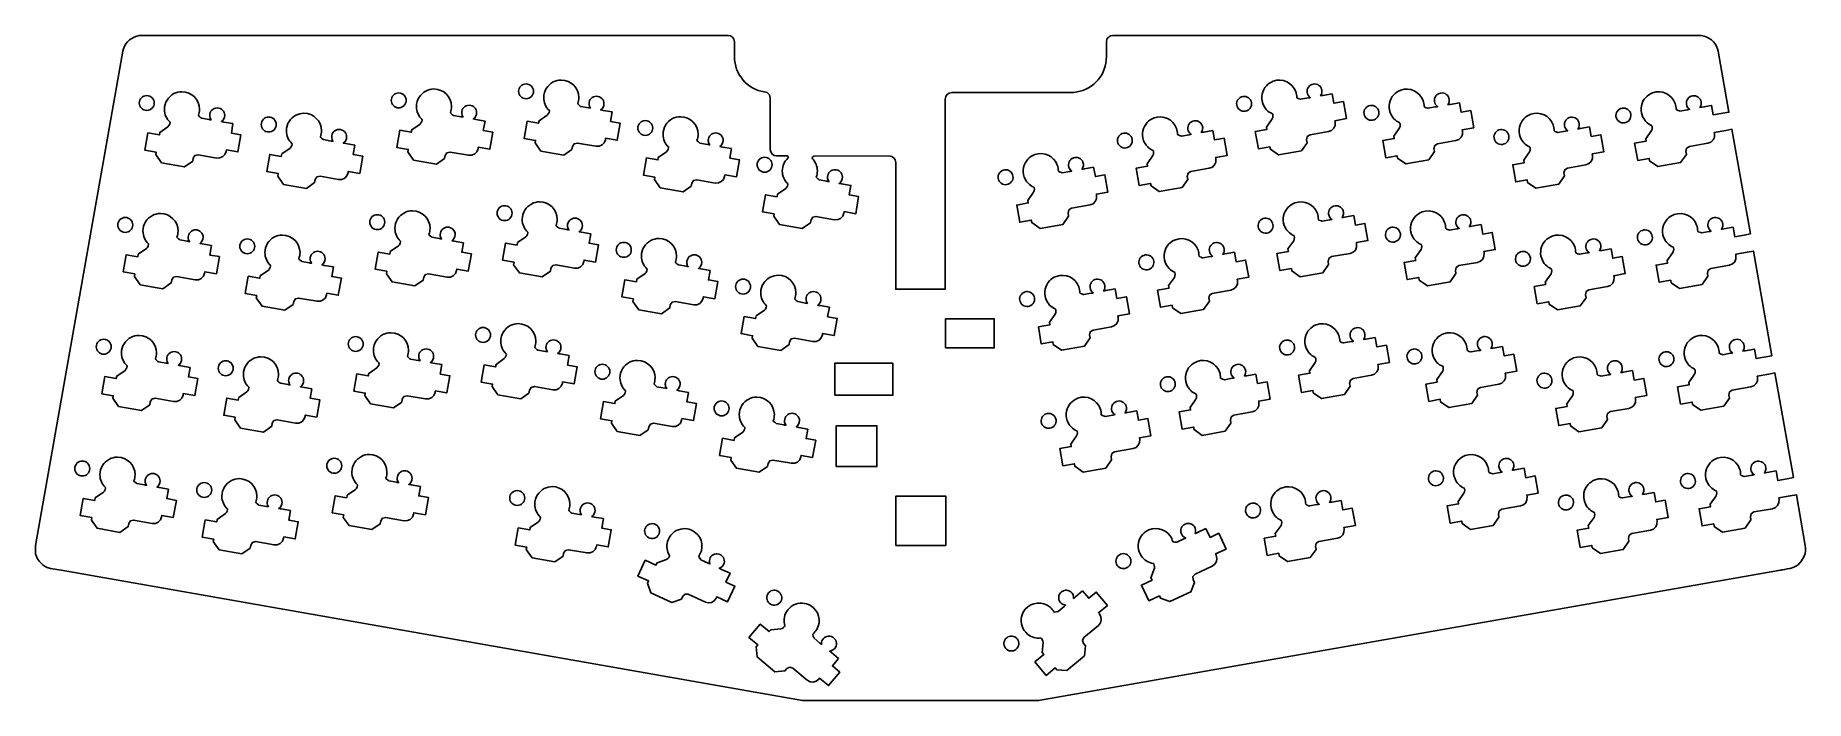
# Model space of a CAD drawing. Header units: millimetres. Extents: x 14 to 286, y 14 to 116.
import ezdxf

# ---------------------------------------------------------------- set-up
doc = ezdxf.new("R2010")
doc.units = ezdxf.units.MM

msp = doc.modelspace()

# ---------------------------------------------------------------- linework, layer by layer
at = {"color": 18, "linetype": 'Continuous', "lineweight": 25, "true_color": 0x000000}
for points in [[(153.76, 68.07), (153.76, 72.57), (161.26, 72.57), (161.26, 68.07), (153.76, 68.07)], [(136.73, 60.78), (136.73, 65.71), (145.67, 65.71), (145.67, 60.78), (136.73, 60.78)], [(136.95, 49.81), (136.95, 56.09), (143.22, 56.09), (143.22, 49.81), (136.95, 49.81)], [(146.13, 37.64), (146.13, 45.26), (153.8, 45.26), (153.8, 37.64), (146.13, 37.64)]]:
    msp.add_lwpolyline(points, close=True, dxfattribs=at)
for points, knots in [([(133.57, 97.63), (133.57, 97.63), (133.12, 97.37), (133.28, 97.21), (133.75, 96.72), (134.05, 96.06), (134.05, 95.33), (134.05, 95), (133.97, 94.69), (133.88, 94.39), (133.85, 94.29), (134.34, 93.96), (134.34, 93.96), (134.34, 93.96), (135.52, 93.75), (135.52, 93.75), (135.52, 93.75), (135.84, 93.68), (135.83, 93.7), (135.7, 93.86), (135.61, 94.11), (135.61, 94.37), (135.61, 95.01), (136.13, 95.52), (136.76, 95.52), (137.4, 95.52), (137.91, 95.01), (137.91, 94.37), (137.91, 93.99), (137.71, 93.62), (137.4, 93.42), (137.4, 93.41), (137.77, 93.35), (137.77, 93.35), (137.77, 93.35), (139.2, 93.1), (139.2, 93.1), (139.2, 93.1), (138.94, 91.64), (138.94, 91.64), (138.94, 91.64), (140.4, 91.38), (140.4, 91.38), (140.4, 91.38), (139.94, 88.74), (139.94, 88.74), (139.94, 88.74), (138.17, 89.06), (138.17, 89.06), (138.17, 89.06), (138.13, 88.83), (138.13, 88.83), (138.13, 88.83), (137.95, 88.37), (137.95, 88.37), (137.95, 88.37), (137.61, 88.03), (137.61, 88.03), (137.61, 88.03), (137.18, 87.83), (137.18, 87.83), (137.18, 87.83), (136.68, 87.82), (136.68, 87.82), (136.68, 87.82), (133.83, 88.32), (133.83, 88.32), (133.83, 88.32), (133.34, 88.21), (133.34, 88.21), (133.34, 88.21), (133.07, 87.8), (133.07, 87.8), (133.07, 87.8), (132.99, 87.34), (132.99, 87.34), (132.99, 87.34), (131.72, 86.45), (131.72, 86.45), (131.72, 86.45), (128.22, 87.07), (128.22, 87.07), (128.22, 87.07), (127.33, 88.34), (127.33, 88.34), (127.33, 88.34), (127.39, 88.72), (127.39, 88.72), (127.39, 88.72), (125.62, 89.03), (125.62, 89.03), (125.62, 89.03), (126.09, 91.67), (126.09, 91.67), (126.09, 91.67), (127.86, 91.36), (127.86, 91.36), (127.86, 91.36), (127.93, 91.75), (127.93, 91.75), (127.93, 91.75), (129.2, 92.63), (129.2, 92.63), (129.42, 92.8), (129.57, 93.29), (129.49, 93.37), (128.97, 93.84), (128.65, 94.55), (128.65, 95.33), (128.65, 96.11), (128.98, 96.82), (129.52, 97.31), (129.65, 97.43), (129.45, 97.63), (129.45, 97.64), (129.45, 97.64), (127.8, 97.64), (127.8, 97.64), (127.8, 97.64), (127.42, 97.71), (127.42, 97.71), (127.42, 97.71), (127.09, 97.93), (127.09, 97.93), (127.09, 97.93), (126.88, 98.25), (126.88, 98.25), (126.88, 98.25), (126.8, 98.64), (126.8, 98.64), (126.8, 98.64), (126.8, 106.57), (126.8, 106.57), (126.8, 106.57), (126.67, 107.06), (126.67, 107.06), (126.67, 107.06), (126.32, 107.43), (126.32, 107.43), (126.32, 107.43), (125.85, 107.49), (125.85, 107.49), (125.85, 107.49), (125.38, 107.59), (125.38, 107.59), (125.38, 107.59), (124.92, 107.74), (124.92, 107.74), (124.92, 107.74), (124.48, 107.92), (124.48, 107.92), (124.48, 107.92), (124.05, 108.14), (124.05, 108.14), (124.05, 108.14), (123.65, 108.4), (123.65, 108.4), (123.65, 108.4), (123.27, 108.69), (123.27, 108.69), (123.27, 108.69), (122.91, 109.02), (122.91, 109.02), (122.91, 109.02), (122.59, 109.37), (122.59, 109.37), (122.59, 109.37), (122.3, 109.75), (122.3, 109.75), (122.3, 109.75), (122.04, 110.15), (122.04, 110.15), (122.04, 110.15), (121.82, 110.58), (121.82, 110.58), (121.82, 110.58), (121.63, 111.02), (121.63, 111.02), (121.63, 111.02), (121.49, 111.48), (121.49, 111.48), (121.49, 111.48), (121.38, 111.95), (121.38, 111.95), (121.38, 111.95), (121.32, 112.42), (121.32, 112.42), (121.32, 112.42), (121.3, 112.9), (121.3, 112.9), (121.3, 112.9), (121.3, 115.21), (121.3, 115.21), (121.3, 115.21), (121.22, 115.6), (121.22, 115.6), (121.22, 115.6), (121.01, 115.92), (121.01, 115.92), (121.01, 115.92), (120.69, 116.13), (120.69, 116.13), (120.69, 116.13), (120.3, 116.21), (120.3, 116.21), (120.3, 116.21), (30.13, 116.21), (30.13, 116.21), (30.13, 116.21), (29.74, 116.18), (29.74, 116.18), (29.74, 116.18), (29.34, 116.09), (29.34, 116.09), (29.34, 116.09), (28.94, 115.95), (28.94, 115.95), (28.94, 115.95), (28.57, 115.75), (28.57, 115.75), (28.57, 115.75), (28.23, 115.51), (28.23, 115.51), (28.23, 115.51), (27.93, 115.22), (27.93, 115.22), (27.93, 115.22), (27.67, 114.89), (27.67, 114.89), (27.67, 114.89), (27.46, 114.52), (27.46, 114.52), (27.46, 114.52), (27.31, 114.14), (27.31, 114.14), (27.31, 114.14), (27.21, 113.76), (27.21, 113.76), (27.21, 113.76), (13.79, 37.65), (13.79, 37.65), (13.79, 37.65), (13.75, 37.26), (13.75, 37.26), (13.75, 37.26), (13.77, 36.83), (13.77, 36.83), (13.77, 36.83), (13.79, 36.37), (13.79, 36.37), (13.79, 36.37), (13.9, 35.97), (13.9, 35.97), (13.9, 35.97), (14.1, 35.6), (14.1, 35.6), (14.1, 35.6), (14.35, 35.22), (14.35, 35.22), (14.35, 35.22), (14.62, 34.9), (14.62, 34.9), (14.62, 34.9), (14.93, 34.62), (14.93, 34.62), (14.93, 34.62), (15.25, 34.43), (15.25, 34.43), (15.25, 34.43), (15.58, 34.25), (15.58, 34.25), (15.58, 34.25), (16.08, 34.12), (16.08, 34.12), (16.08, 34.12), (17.7, 33.86), (17.7, 33.86), (17.7, 33.86), (131.76, 13.75), (131.76, 13.75), (131.76, 13.75), (168.07, 13.75), (168.07, 13.75), (168.07, 13.75), (282.19, 33.84), (282.19, 33.84), (282.24, 33.85), (282.34, 33.86), (282.46, 33.88), (282.92, 33.95), (283.71, 34.12), (283.71, 34.12), (283.71, 34.12), (284.25, 34.29), (284.25, 34.29), (284.25, 34.29), (284.59, 34.47), (284.59, 34.47), (284.59, 34.47), (284.94, 34.69), (284.94, 34.69), (284.94, 34.69), (285.18, 34.96), (285.18, 34.96), (285.18, 34.96), (285.45, 35.28), (285.45, 35.28), (285.45, 35.28), (285.65, 35.62), (285.65, 35.62), (285.65, 35.62), (285.84, 36.01), (285.84, 36.01), (285.84, 36.01), (285.98, 36.41), (285.98, 36.41), (285.98, 36.41), (286.05, 36.83), (286.05, 36.83), (286.05, 36.83), (286.07, 37.26), (286.07, 37.26), (286.07, 37.26), (286.03, 37.65), (286.03, 37.65), (286.03, 37.65), (284.65, 45.46), (284.65, 45.46), (284.65, 45.46), (283.71, 45.29), (283.71, 45.29), (283.71, 45.29), (281.94, 44.98), (281.94, 44.98), (281.94, 44.98), (281.98, 44.76), (281.98, 44.76), (281.98, 44.76), (281.97, 44.26), (281.97, 44.26), (281.97, 44.26), (281.77, 43.82), (281.77, 43.82), (281.77, 43.82), (281.43, 43.49), (281.43, 43.49), (281.43, 43.49), (280.96, 43.31), (280.96, 43.31), (280.96, 43.31), (278.11, 42.81), (278.11, 42.81), (278.11, 42.81), (277.69, 42.54), (277.69, 42.54), (277.69, 42.54), (277.58, 42.05), (277.58, 42.05), (277.58, 42.05), (277.66, 41.6), (277.66, 41.6), (277.66, 41.6), (276.77, 40.33), (276.77, 40.33), (276.77, 40.33), (273.27, 39.71), (273.27, 39.71), (273.27, 39.71), (272, 40.59), (272, 40.59), (272, 40.59), (271.93, 40.98), (271.93, 40.98), (271.93, 40.98), (270.16, 40.67), (270.16, 40.67), (270.16, 40.67), (269.69, 43.31), (269.69, 43.31), (269.69, 43.31), (271.46, 43.62), (271.46, 43.62), (271.46, 43.62), (271.4, 44.01), (271.4, 44.01), (271.4, 44.01), (272.29, 45.27), (272.29, 45.27), (272.44, 45.5), (272.41, 46.02), (272.31, 46.06), (271.66, 46.33), (271.11, 46.89), (270.85, 47.61), (270.49, 48.59), (270.74, 49.64), (271.39, 50.36), (271.68, 50.67), (272.04, 50.92), (272.46, 51.07), (273.86, 51.58), (275.41, 50.86), (275.92, 49.46), (276.03, 49.15), (276.06, 48.84), (276.08, 48.53), (276.09, 48.42), (276.66, 48.27), (276.66, 48.27), (276.66, 48.27), (277.85, 48.48), (277.85, 48.48), (277.85, 48.48), (278.17, 48.53), (278.16, 48.54), (277.97, 48.65), (277.81, 48.86), (277.72, 49.1), (277.5, 49.7), (277.81, 50.36), (278.41, 50.57), (279, 50.79), (279.66, 50.48), (279.88, 49.89), (280.01, 49.53), (279.95, 49.11), (279.73, 48.82), (279.72, 48.81), (280.1, 48.88), (280.1, 48.88), (280.1, 48.88), (281.52, 49.13), (281.52, 49.13), (281.52, 49.13), (281.78, 47.67), (281.78, 47.67), (281.78, 47.67), (283.25, 47.93), (283.25, 47.93), (283.25, 47.93), (284.19, 48.1), (284.19, 48.1), (284.19, 48.1), (281.35, 64.22), (281.35, 64.22), (281.35, 64.22), (280.4, 64.05), (280.4, 64.05), (280.4, 64.05), (278.63, 63.74), (278.63, 63.74), (278.63, 63.74), (278.67, 63.52), (278.67, 63.52), (278.67, 63.52), (278.66, 63.02), (278.66, 63.02), (278.66, 63.02), (278.46, 62.58), (278.46, 62.58), (278.46, 62.58), (278.12, 62.25), (278.12, 62.25), (278.12, 62.25), (277.66, 62.07), (277.66, 62.07), (277.66, 62.07), (274.8, 61.57), (274.8, 61.57), (274.8, 61.57), (274.38, 61.3), (274.38, 61.3), (274.38, 61.3), (274.28, 60.81), (274.28, 60.81), (274.28, 60.81), (274.36, 60.36), (274.36, 60.36), (274.36, 60.36), (273.47, 59.09), (273.47, 59.09), (273.47, 59.09), (269.96, 58.47), (269.96, 58.47), (269.96, 58.47), (268.69, 59.35), (268.69, 59.35), (268.69, 59.35), (268.62, 59.74), (268.62, 59.74), (268.62, 59.74), (266.85, 59.43), (266.85, 59.43), (266.85, 59.43), (266.39, 62.07), (266.39, 62.07), (266.39, 62.07), (268.16, 62.38), (268.16, 62.38), (268.16, 62.38), (268.09, 62.77), (268.09, 62.77), (268.09, 62.77), (268.98, 64.03), (268.98, 64.03), (269.13, 64.26), (269.11, 64.78), (269, 64.82), (268.35, 65.09), (267.8, 65.65), (267.54, 66.37), (267.18, 67.35), (267.43, 68.4), (268.09, 69.12), (268.37, 69.43), (268.73, 69.68), (269.15, 69.83), (270.55, 70.34), (272.1, 69.62), (272.61, 68.22), (272.73, 67.91), (272.75, 67.6), (272.78, 67.29), (272.78, 67.18), (273.36, 67.03), (273.36, 67.03), (273.36, 67.03), (274.54, 67.24), (274.54, 67.24), (274.54, 67.24), (274.86, 67.29), (274.85, 67.3), (274.66, 67.41), (274.5, 67.62), (274.41, 67.86), (274.2, 68.46), (274.5, 69.12), (275.1, 69.33), (275.7, 69.55), (276.36, 69.24), (276.57, 68.65), (276.7, 68.29), (276.64, 67.87), (276.42, 67.58), (276.42, 67.57), (276.79, 67.64), (276.79, 67.64), (276.79, 67.64), (278.21, 67.89), (278.21, 67.89), (278.21, 67.89), (278.47, 66.43), (278.47, 66.43), (278.47, 66.43), (279.94, 66.69), (279.94, 66.69), (279.94, 66.69), (280.88, 66.86), (280.88, 66.86), (280.88, 66.86), (278.04, 82.98), (278.04, 82.98), (278.04, 82.98), (277.1, 82.81), (277.1, 82.81), (277.1, 82.81), (275.32, 82.5), (275.32, 82.5), (275.32, 82.5), (275.36, 82.28), (275.36, 82.28), (275.36, 82.28), (275.35, 81.78), (275.35, 81.78), (275.35, 81.78), (275.16, 81.34), (275.16, 81.34), (275.16, 81.34), (274.81, 81.01), (274.81, 81.01), (274.81, 81.01), (274.35, 80.83), (274.35, 80.83), (274.35, 80.83), (271.5, 80.33), (271.5, 80.33), (271.5, 80.33), (271.08, 80.06), (271.08, 80.06), (271.08, 80.06), (270.97, 79.57), (270.97, 79.57), (270.97, 79.57), (271.05, 79.12), (271.05, 79.12), (271.05, 79.12), (270.16, 77.85), (270.16, 77.85), (270.16, 77.85), (266.65, 77.23), (266.65, 77.23), (266.65, 77.23), (265.38, 78.12), (265.38, 78.12), (265.38, 78.12), (265.32, 78.5), (265.32, 78.5), (265.32, 78.5), (263.55, 78.19), (263.55, 78.19), (263.55, 78.19), (263.08, 80.83), (263.08, 80.83), (263.08, 80.83), (264.85, 81.14), (264.85, 81.14), (264.85, 81.14), (264.78, 81.53), (264.78, 81.53), (264.78, 81.53), (265.67, 82.79), (265.67, 82.79), (265.83, 83.03), (265.8, 83.54), (265.69, 83.58), (265.04, 83.85), (264.5, 84.41), (264.23, 85.14), (263.88, 86.11), (264.12, 87.17), (264.78, 87.89), (265.06, 88.19), (265.42, 88.44), (265.85, 88.6), (267.25, 89.11), (268.8, 88.38), (269.31, 86.98), (269.42, 86.67), (269.45, 86.36), (269.47, 86.05), (269.48, 85.94), (270.05, 85.8), (270.05, 85.8), (270.05, 85.8), (271.23, 86), (271.23, 86), (271.23, 86), (271.55, 86.05), (271.54, 86.06), (271.36, 86.17), (271.19, 86.38), (271.11, 86.62), (270.89, 87.22), (271.2, 87.88), (271.79, 88.09), (272.39, 88.31), (273.05, 88), (273.27, 87.41), (273.4, 87.05), (273.33, 86.63), (273.12, 86.34), (273.11, 86.33), (273.48, 86.4), (273.48, 86.4), (273.48, 86.4), (274.91, 86.65), (274.91, 86.65), (274.91, 86.65), (275.16, 85.19), (275.16, 85.19), (275.16, 85.19), (276.63, 85.45), (276.63, 85.45), (276.63, 85.45), (277.57, 85.62), (277.57, 85.62), (277.57, 85.62), (274.73, 101.74), (274.73, 101.74), (274.73, 101.74), (273.79, 101.57), (273.79, 101.57), (273.79, 101.57), (272.02, 101.26), (272.02, 101.26), (272.02, 101.26), (272.05, 101.04), (272.05, 101.04), (272.05, 101.04), (272.04, 100.54), (272.04, 100.54), (272.04, 100.54), (271.85, 100.1), (271.85, 100.1), (271.85, 100.1), (271.5, 99.77), (271.5, 99.77), (271.5, 99.77), (271.04, 99.59), (271.04, 99.59), (271.04, 99.59), (268.19, 99.09), (268.19, 99.09), (268.19, 99.09), (267.77, 98.82), (267.77, 98.82), (267.77, 98.82), (267.66, 98.33), (267.66, 98.33), (267.66, 98.33), (267.74, 97.88), (267.74, 97.88), (267.74, 97.88), (266.85, 96.61), (266.85, 96.61), (266.85, 96.61), (263.34, 95.99), (263.34, 95.99), (263.34, 95.99), (262.07, 96.88), (262.07, 96.88), (262.07, 96.88), (262.01, 97.26), (262.01, 97.26), (262.01, 97.26), (260.24, 96.95), (260.24, 96.95), (260.24, 96.95), (259.77, 99.59), (259.77, 99.59), (259.77, 99.59), (261.54, 99.9), (261.54, 99.9), (261.54, 99.9), (261.47, 100.29), (261.47, 100.29), (261.47, 100.29), (262.36, 101.55), (262.36, 101.55), (262.52, 101.79), (262.49, 102.3), (262.39, 102.34), (261.73, 102.61), (261.19, 103.17), (260.92, 103.9), (260.57, 104.87), (260.81, 105.93), (261.47, 106.65), (261.76, 106.96), (262.12, 107.2), (262.54, 107.36), (263.94, 107.87), (265.49, 107.14), (266, 105.74), (266.11, 105.44), (266.14, 105.12), (266.16, 104.81), (266.17, 104.7), (266.74, 104.56), (266.74, 104.56), (266.74, 104.56), (267.92, 104.76), (267.92, 104.76), (267.92, 104.76), (268.24, 104.81), (268.23, 104.82), (268.05, 104.93), (267.88, 105.14), (267.8, 105.38), (267.58, 105.98), (267.89, 106.64), (268.48, 106.85), (269.08, 107.07), (269.74, 106.76), (269.96, 106.17), (270.09, 105.81), (270.02, 105.39), (269.81, 105.1), (269.8, 105.09), (270.17, 105.16), (270.17, 105.16), (270.17, 105.16), (271.6, 105.41), (271.6, 105.41), (271.6, 105.41), (271.86, 103.95), (271.86, 103.95), (271.86, 103.95), (273.32, 104.21), (273.32, 104.21), (273.32, 104.21), (274.27, 104.38), (274.27, 104.38), (274.27, 104.38), (272.61, 113.76), (272.61, 113.76), (272.61, 113.76), (272.52, 114.14), (272.52, 114.14), (272.52, 114.14), (272.36, 114.52), (272.36, 114.52), (272.36, 114.52), (272.15, 114.89), (272.15, 114.89), (272.15, 114.89), (271.89, 115.22), (271.89, 115.22), (271.89, 115.22), (271.59, 115.51), (271.59, 115.51), (271.59, 115.51), (271.25, 115.75), (271.25, 115.75), (271.25, 115.75), (270.88, 115.95), (270.88, 115.95), (270.88, 115.95), (270.49, 116.09), (270.49, 116.09), (270.49, 116.09), (270.08, 116.18), (270.08, 116.18), (270.08, 116.18), (269.7, 116.21), (269.7, 116.21), (269.7, 116.21), (179.52, 116.21), (179.52, 116.21), (179.52, 116.21), (179.13, 116.13), (179.13, 116.13), (179.13, 116.13), (178.82, 115.92), (178.82, 115.92), (178.82, 115.92), (178.6, 115.6), (178.6, 115.6), (178.6, 115.6), (178.52, 115.21), (178.52, 115.21), (178.52, 115.21), (178.52, 112.9), (178.52, 112.9), (178.52, 112.9), (178.5, 112.42), (178.5, 112.42), (178.5, 112.42), (178.44, 111.95), (178.44, 111.95), (178.44, 111.95), (178.34, 111.48), (178.34, 111.48), (178.34, 111.48), (178.19, 111.02), (178.19, 111.02), (178.19, 111.02), (178.01, 110.58), (178.01, 110.58), (178.01, 110.58), (177.79, 110.15), (177.79, 110.15), (177.79, 110.15), (177.53, 109.75), (177.53, 109.75), (177.53, 109.75), (177.24, 109.37), (177.24, 109.37), (177.24, 109.37), (176.91, 109.02), (176.91, 109.02), (176.91, 109.02), (176.56, 108.69), (176.56, 108.69), (176.56, 108.69), (176.18, 108.4), (176.18, 108.4), (176.18, 108.4), (175.77, 108.14), (175.77, 108.14), (175.77, 108.14), (175.35, 107.92), (175.35, 107.92), (175.35, 107.92), (174.91, 107.74), (174.91, 107.74), (174.91, 107.74), (174.45, 107.59), (174.45, 107.59), (174.45, 107.59), (173.98, 107.49), (173.98, 107.49), (173.98, 107.49), (173.5, 107.43), (173.5, 107.43), (173.5, 107.43), (173.02, 107.4), (173.02, 107.4), (173.02, 107.4), (154.71, 107.4), (154.71, 107.4), (154.71, 107.4), (154.33, 107.33), (154.33, 107.33), (154.33, 107.33), (154.01, 107.11), (154.01, 107.11), (154.01, 107.11), (153.79, 106.79), (153.79, 106.79), (153.79, 106.79), (153.71, 106.4), (153.71, 106.4), (153.71, 106.4), (153.71, 77.12), (153.71, 77.12), (153.71, 77.12), (146.11, 77.12), (146.11, 77.12), (146.11, 77.12), (146.11, 96.64), (146.11, 96.64), (146.11, 96.64), (146.03, 97.02), (146.03, 97.02), (146.03, 97.02), (145.82, 97.34), (145.82, 97.34), (145.82, 97.34), (145.5, 97.56), (145.5, 97.56), (145.5, 97.56), (145.11, 97.64), (145.11, 97.64), (145.11, 97.64), (133.57, 97.63), (133.57, 97.63)], [0, 0, 0, 0, 1, 1, 1, 2, 2, 2, 3, 3, 3, 4, 4, 4, 5, 5, 5, 6, 6, 6, 7, 7, 7, 8, 8, 8, 9, 9, 9, 10, 10, 10, 11, 11, 11, 12, 12, 12, 13, 13, 13, 14, 14, 14, 15, 15, 15, 16, 16, 16, 17, 17, 17, 18, 18, 18, 19, 19, 19, 20, 20, 20, 21, 21, 21, 22, 22, 22, 23, 23, 23, 24, 24, 24, 25, 25, 25, 26, 26, 26, 27, 27, 27, 28, 28, 28, 29, 29, 29, 30, 30, 30, 31, 31, 31, 32, 32, 32, 33, 33, 33, 34, 34, 34, 35, 35, 35, 36, 36, 36, 37, 37, 37, 38, 38, 38, 39, 39, 39, 40, 40, 40, 41, 41, 41, 42, 42, 42, 43, 43, 43, 44, 44, 44, 45, 45, 45, 46, 46, 46, 47, 47, 47, 48, 48, 48, 49, 49, 49, 50, 50, 50, 51, 51, 51, 52, 52, 52, 53, 53, 53, 54, 54, 54, 55, 55, 55, 56, 56, 56, 57, 57, 57, 58, 58, 58, 59, 59, 59, 60, 60, 60, 61, 61, 61, 62, 62, 62, 63, 63, 63, 64, 64, 64, 65, 65, 65, 66, 66, 66, 67, 67, 67, 68, 68, 68, 69, 69, 69, 70, 70, 70, 71, 71, 71, 72, 72, 72, 73, 73, 73, 74, 74, 74, 75, 75, 75, 76, 76, 76, 77, 77, 77, 78, 78, 78, 79, 79, 79, 80, 80, 80, 81, 81, 81, 82, 82, 82, 83, 83, 83, 84, 84, 84, 85, 85, 85, 86, 86, 86, 87, 87, 87, 88, 88, 88, 89, 89, 89, 90, 90, 90, 91, 91, 91, 92, 92, 92, 93, 93, 93, 94, 94, 94, 95, 95, 95, 96, 96, 96, 97, 97, 97, 98, 98, 98, 99, 99, 99, 100, 100, 100, 101, 101, 101, 102, 102, 102, 103, 103, 103, 104, 104, 104, 105, 105, 105, 106, 106, 106, 107, 107, 107, 108, 108, 108, 109, 109, 109, 110, 110, 110, 111, 111, 111, 112, 112, 112, 113, 113, 113, 114, 114, 114, 115, 115, 115, 116, 116, 116, 117, 117, 117, 118, 118, 118, 119, 119, 119, 120, 120, 120, 121, 121, 121, 122, 122, 122, 123, 123, 123, 124, 124, 124, 125, 125, 125, 126, 126, 126, 127, 127, 127, 128, 128, 128, 129, 129, 129, 130, 130, 130, 131, 131, 131, 132, 132, 132, 133, 133, 133, 134, 134, 134, 135, 135, 135, 136, 136, 136, 137, 137, 137, 138, 138, 138, 139, 139, 139, 140, 140, 140, 141, 141, 141, 142, 142, 142, 143, 143, 143, 144, 144, 144, 145, 145, 145, 146, 146, 146, 147, 147, 147, 148, 148, 148, 149, 149, 149, 150, 150, 150, 151, 151, 151, 152, 152, 152, 153, 153, 153, 154, 154, 154, 155, 155, 155, 156, 156, 156, 157, 157, 157, 158, 158, 158, 159, 159, 159, 160, 160, 160, 161, 161, 161, 162, 162, 162, 163, 163, 163, 164, 164, 164, 165, 165, 165, 166, 166, 166, 167, 167, 167, 168, 168, 168, 169, 169, 169, 170, 170, 170, 171, 171, 171, 172, 172, 172, 173, 173, 173, 174, 174, 174, 175, 175, 175, 176, 176, 176, 177, 177, 177, 178, 178, 178, 179, 179, 179, 180, 180, 180, 181, 181, 181, 182, 182, 182, 183, 183, 183, 184, 184, 184, 185, 185, 185, 186, 186, 186, 187, 187, 187, 188, 188, 188, 189, 189, 189, 190, 190, 190, 191, 191, 191, 192, 192, 192, 193, 193, 193, 194, 194, 194, 195, 195, 195, 196, 196, 196, 197, 197, 197, 198, 198, 198, 199, 199, 199, 200, 200, 200, 201, 201, 201, 202, 202, 202, 203, 203, 203, 204, 204, 204, 205, 205, 205, 206, 206, 206, 207, 207, 207, 208, 208, 208, 209, 209, 209, 210, 210, 210, 211, 211, 211, 212, 212, 212, 213, 213, 213, 214, 214, 214, 215, 215, 215, 216, 216, 216, 217, 217, 217, 218, 218, 218, 219, 219, 219, 220, 220, 220, 221, 221, 221, 222, 222, 222, 223, 223, 223, 224, 224, 224, 225, 225, 225, 226, 226, 226, 227, 227, 227, 228, 228, 228, 229, 229, 229, 230, 230, 230, 231, 231, 231, 232, 232, 232, 233, 233, 233, 234, 234, 234, 235, 235, 235, 236, 236, 236, 237, 237, 237, 238, 238, 238, 239, 239, 239, 240, 240, 240, 241, 241, 241, 242, 242, 242, 243, 243, 243, 244, 244, 244, 245, 245, 245, 246, 246, 246, 247, 247, 247, 248, 248, 248, 249, 249, 249, 250, 250, 250, 251, 251, 251, 252, 252, 252, 253, 253, 253, 254, 254, 254, 255, 255, 255, 256, 256, 256, 257, 257, 257, 258, 258, 258, 259, 259, 259, 260, 260, 260, 261, 261, 261, 262, 262, 262, 263, 263, 263, 264, 264, 264, 265, 265, 265, 266, 266, 266, 267, 267, 267, 268, 268, 268, 269, 269, 269, 270, 270, 270, 271, 271, 271, 272, 272, 272, 273, 273, 273, 274, 274, 274, 275, 275, 275, 276, 276, 276, 277, 277, 277, 278, 278, 278, 279, 279, 279, 280, 280, 280, 281, 281, 281, 282, 282, 282, 283, 283, 283, 284, 284, 284, 285, 285, 285, 286, 286, 286, 287, 287, 287, 288, 288, 288, 289, 289, 289, 290, 290, 290, 291, 291, 291, 292, 292, 292, 293, 293, 293, 294, 294, 294, 295, 295, 295, 296, 296, 296, 297, 297, 297, 298, 298, 298, 299, 299, 299, 300, 300, 300, 301, 301, 301, 302, 302, 302, 303, 303, 303, 304, 304, 304, 305, 305, 305, 306, 306, 306, 307, 307, 307, 308, 308, 308, 309, 309, 309, 310, 310, 310, 311, 311, 311, 312, 312, 312, 312]), ([(102.5, 104.41), (102.5, 104.41), (101.08, 104.66), (101.08, 104.66), (101.08, 104.66), (100.7, 104.72), (100.71, 104.73), (101.02, 104.93), (101.22, 105.3), (101.22, 105.68), (101.22, 106.31), (100.7, 106.83), (100.07, 106.83), (99.43, 106.83), (98.92, 106.31), (98.92, 105.68), (98.92, 105.42), (99, 105.17), (99.14, 105), (99.15, 104.99), (98.83, 105.06), (98.83, 105.06), (98.83, 105.06), (97.64, 105.27), (97.64, 105.27), (97.64, 105.27), (97.16, 105.6), (97.19, 105.7), (97.27, 106), (97.35, 106.31), (97.35, 106.63), (97.35, 108.12), (96.14, 109.33), (94.65, 109.33), (94.2, 109.33), (93.78, 109.22), (93.41, 109.03), (92.54, 108.58), (91.95, 107.68), (91.95, 106.63), (91.95, 105.86), (92.27, 105.15), (92.79, 104.67), (92.88, 104.6), (92.73, 104.11), (92.5, 103.94), (92.5, 103.94), (91.23, 103.06), (91.23, 103.06), (91.23, 103.06), (91.17, 102.67), (91.17, 102.67), (91.17, 102.67), (89.4, 102.98), (89.4, 102.98), (89.4, 102.98), (88.93, 100.34), (88.93, 100.34), (88.93, 100.34), (90.7, 100.03), (90.7, 100.03), (90.7, 100.03), (90.63, 99.64), (90.63, 99.64), (90.63, 99.64), (91.52, 98.38), (91.52, 98.38), (91.52, 98.38), (95.03, 97.76), (95.03, 97.76), (95.03, 97.76), (96.3, 98.65), (96.3, 98.65), (96.3, 98.65), (96.38, 99.1), (96.38, 99.1), (96.38, 99.1), (96.65, 99.52), (96.65, 99.52), (96.65, 99.52), (97.13, 99.63), (97.13, 99.63), (97.13, 99.63), (99.99, 99.13), (99.99, 99.13), (99.99, 99.13), (100.48, 99.14), (100.48, 99.14), (100.48, 99.14), (100.92, 99.33), (100.92, 99.33), (100.92, 99.33), (101.25, 99.68), (101.25, 99.68), (101.25, 99.68), (101.43, 100.14), (101.43, 100.14), (101.43, 100.14), (101.47, 100.36), (101.47, 100.36), (101.47, 100.36), (103.25, 100.05), (103.25, 100.05), (103.25, 100.05), (103.71, 102.69), (103.71, 102.69), (103.71, 102.69), (102.24, 102.95), (102.24, 102.95), (102.24, 102.95), (102.5, 104.41), (102.5, 104.41)], [0, 0, 0, 0, 1, 1, 1, 2, 2, 2, 3, 3, 3, 4, 4, 4, 5, 5, 5, 6, 6, 6, 7, 7, 7, 8, 8, 8, 9, 9, 9, 10, 10, 10, 11, 11, 11, 12, 12, 12, 13, 13, 13, 14, 14, 14, 15, 15, 15, 16, 16, 16, 17, 17, 17, 18, 18, 18, 19, 19, 19, 20, 20, 20, 21, 21, 21, 22, 22, 22, 23, 23, 23, 24, 24, 24, 25, 25, 25, 26, 26, 26, 27, 27, 27, 28, 28, 28, 29, 29, 29, 30, 30, 30, 31, 31, 31, 32, 32, 32, 33, 33, 33, 34, 34, 34, 35, 35, 35, 36, 36, 36, 37, 37, 37, 37]), ([(213.25, 107.21), (213.25, 107.21), (211.83, 106.96), (211.83, 106.96), (211.83, 106.96), (211.45, 106.89), (211.46, 106.9), (211.68, 107.2), (211.74, 107.62), (211.61, 107.97), (211.39, 108.57), (210.73, 108.87), (210.13, 108.66), (209.54, 108.44), (209.23, 107.78), (209.45, 107.18), (209.53, 106.94), (209.7, 106.73), (209.88, 106.62), (209.9, 106.62), (209.58, 106.57), (209.58, 106.57), (209.58, 106.57), (208.39, 106.36), (208.39, 106.36), (208.39, 106.36), (207.82, 106.5), (207.81, 106.61), (207.79, 106.92), (207.76, 107.24), (207.65, 107.54), (207.14, 108.94), (205.59, 109.67), (204.19, 109.16), (203.77, 109), (203.41, 108.76), (203.12, 108.45), (202.46, 107.73), (202.22, 106.68), (202.57, 105.7), (202.84, 104.97), (203.38, 104.41), (204.04, 104.14), (204.14, 104.1), (204.17, 103.59), (204.01, 103.36), (204.01, 103.36), (203.12, 102.09), (203.12, 102.09), (203.12, 102.09), (203.19, 101.7), (203.19, 101.7), (203.19, 101.7), (201.42, 101.39), (201.42, 101.39), (201.42, 101.39), (201.89, 98.75), (201.89, 98.75), (201.89, 98.75), (203.66, 99.06), (203.66, 99.06), (203.66, 99.06), (203.73, 98.68), (203.73, 98.68), (203.73, 98.68), (204.99, 97.79), (204.99, 97.79), (204.99, 97.79), (208.5, 98.41), (208.5, 98.41), (208.5, 98.41), (209.39, 99.68), (209.39, 99.68), (209.39, 99.68), (209.31, 100.14), (209.31, 100.14), (209.31, 100.14), (209.42, 100.62), (209.42, 100.62), (209.42, 100.62), (209.84, 100.89), (209.84, 100.89), (209.84, 100.89), (212.69, 101.39), (212.69, 101.39), (212.69, 101.39), (213.15, 101.57), (213.15, 101.57), (213.15, 101.57), (213.5, 101.91), (213.5, 101.91), (213.5, 101.91), (213.69, 102.34), (213.69, 102.34), (213.69, 102.34), (213.71, 102.84), (213.71, 102.84), (213.71, 102.84), (213.67, 103.06), (213.67, 103.06), (213.67, 103.06), (215.44, 103.38), (215.44, 103.38), (215.44, 103.38), (214.97, 106.01), (214.97, 106.01), (214.97, 106.01), (213.51, 105.75), (213.51, 105.75), (213.51, 105.75), (213.25, 107.21), (213.25, 107.21)], [0, 0, 0, 0, 1, 1, 1, 2, 2, 2, 3, 3, 3, 4, 4, 4, 5, 5, 5, 6, 6, 6, 7, 7, 7, 8, 8, 8, 9, 9, 9, 10, 10, 10, 11, 11, 11, 12, 12, 12, 13, 13, 13, 14, 14, 14, 15, 15, 15, 16, 16, 16, 17, 17, 17, 18, 18, 18, 19, 19, 19, 20, 20, 20, 21, 21, 21, 22, 22, 22, 23, 23, 23, 24, 24, 24, 25, 25, 25, 26, 26, 26, 27, 27, 27, 28, 28, 28, 29, 29, 29, 30, 30, 30, 31, 31, 31, 32, 32, 32, 33, 33, 33, 34, 34, 34, 35, 35, 35, 36, 36, 36, 37, 37, 37, 37]), ([(30.89, 106.94), (30.25, 106.94), (29.74, 106.42), (29.74, 105.79), (29.74, 105.15), (30.25, 104.64), (30.89, 104.64), (31.52, 104.64), (32.04, 105.15), (32.04, 105.79), (32.04, 106.42), (31.52, 106.94), (30.89, 106.94)], [0, 0, 0, 0, 1, 1, 1, 2, 2, 2, 3, 3, 3, 4, 4, 4, 4]), ([(44.15, 102.61), (44.15, 102.61), (42.73, 102.86), (42.73, 102.86), (42.73, 102.86), (42.35, 102.92), (42.36, 102.92), (42.67, 103.13), (42.87, 103.5), (42.87, 103.88), (42.87, 104.51), (42.35, 105.03), (41.72, 105.03), (41.08, 105.03), (40.57, 104.51), (40.57, 103.88), (40.57, 103.62), (40.65, 103.37), (40.79, 103.2), (40.8, 103.19), (40.48, 103.25), (40.48, 103.25), (40.48, 103.25), (39.29, 103.46), (39.29, 103.46), (39.29, 103.46), (38.81, 103.79), (38.84, 103.9), (38.92, 104.2), (39, 104.5), (39, 104.83), (39, 106.32), (37.79, 107.53), (36.3, 107.53), (35.85, 107.53), (35.43, 107.42), (35.06, 107.23), (34.19, 106.78), (33.6, 105.87), (33.6, 104.83), (33.6, 104.06), (33.92, 103.34), (34.45, 102.87), (34.53, 102.8), (34.38, 102.3), (34.15, 102.14), (34.15, 102.14), (32.89, 101.25), (32.89, 101.25), (32.89, 101.25), (32.82, 100.87), (32.82, 100.87), (32.82, 100.87), (31.05, 101.18), (31.05, 101.18), (31.05, 101.18), (30.58, 98.54), (30.58, 98.54), (30.58, 98.54), (32.35, 98.22), (32.35, 98.22), (32.35, 98.22), (32.28, 97.84), (32.28, 97.84), (32.28, 97.84), (33.17, 96.57), (33.17, 96.57), (33.17, 96.57), (36.68, 95.95), (36.68, 95.95), (36.68, 95.95), (37.95, 96.84), (37.95, 96.84), (37.95, 96.84), (38.03, 97.3), (38.03, 97.3), (38.03, 97.3), (38.3, 97.72), (38.3, 97.72), (38.3, 97.72), (38.79, 97.83), (38.79, 97.83), (38.79, 97.83), (41.64, 97.32), (41.64, 97.32), (41.64, 97.32), (42.13, 97.34), (42.13, 97.34), (42.13, 97.34), (42.57, 97.53), (42.57, 97.53), (42.57, 97.53), (42.9, 97.88), (42.9, 97.88), (42.9, 97.88), (43.09, 98.34), (43.09, 98.34), (43.09, 98.34), (43.13, 98.56), (43.13, 98.56), (43.13, 98.56), (44.9, 98.25), (44.9, 98.25), (44.9, 98.25), (45.36, 100.89), (45.36, 100.89), (45.36, 100.89), (43.9, 101.15), (43.9, 101.15), (43.9, 101.15), (44.15, 102.61), (44.15, 102.61)], [0, 0, 0, 0, 1, 1, 1, 2, 2, 2, 3, 3, 3, 4, 4, 4, 5, 5, 5, 6, 6, 6, 7, 7, 7, 8, 8, 8, 9, 9, 9, 10, 10, 10, 11, 11, 11, 12, 12, 12, 13, 13, 13, 14, 14, 14, 15, 15, 15, 16, 16, 16, 17, 17, 17, 18, 18, 18, 19, 19, 19, 20, 20, 20, 21, 21, 21, 22, 22, 22, 23, 23, 23, 24, 24, 24, 25, 25, 25, 26, 26, 26, 27, 27, 27, 28, 28, 28, 29, 29, 29, 30, 30, 30, 31, 31, 31, 32, 32, 32, 33, 33, 33, 34, 34, 34, 35, 35, 35, 36, 36, 36, 37, 37, 37, 37]), ([(69.65, 107.35), (69.01, 107.35), (68.5, 106.84), (68.5, 106.2), (68.5, 105.57), (69.01, 105.05), (69.65, 105.05), (70.28, 105.05), (70.8, 105.57), (70.8, 106.2), (70.8, 106.84), (70.28, 107.35), (69.65, 107.35)], [0, 0, 0, 0, 1, 1, 1, 2, 2, 2, 3, 3, 3, 4, 4, 4, 4]), ([(82.92, 103.02), (82.92, 103.02), (81.49, 103.27), (81.49, 103.27), (81.49, 103.27), (81.12, 103.33), (81.12, 103.34), (81.43, 103.54), (81.63, 103.92), (81.63, 104.29), (81.63, 104.93), (81.12, 105.44), (80.48, 105.44), (79.85, 105.44), (79.33, 104.93), (79.33, 104.29), (79.33, 104.04), (79.42, 103.78), (79.55, 103.62), (79.56, 103.61), (79.24, 103.67), (79.24, 103.67), (79.24, 103.67), (78.06, 103.88), (78.06, 103.88), (78.06, 103.88), (77.57, 104.21), (77.6, 104.32), (77.69, 104.61), (77.77, 104.92), (77.77, 105.25), (77.77, 106.74), (76.56, 107.95), (75.07, 107.95), (74.62, 107.95), (74.19, 107.84), (73.82, 107.64), (72.96, 107.19), (72.37, 106.29), (72.37, 105.25), (72.37, 104.48), (72.69, 103.76), (73.21, 103.29), (73.29, 103.21), (73.14, 102.72), (72.92, 102.55), (72.92, 102.55), (71.65, 101.67), (71.65, 101.67), (71.65, 101.67), (71.58, 101.28), (71.58, 101.28), (71.58, 101.28), (69.81, 101.59), (69.81, 101.59), (69.81, 101.59), (69.34, 98.95), (69.34, 98.95), (69.34, 98.95), (71.11, 98.64), (71.11, 98.64), (71.11, 98.64), (71.05, 98.26), (71.05, 98.26), (71.05, 98.26), (71.94, 96.99), (71.94, 96.99), (71.94, 96.99), (75.44, 96.37), (75.44, 96.37), (75.44, 96.37), (76.71, 97.26), (76.71, 97.26), (76.71, 97.26), (76.8, 97.72), (76.8, 97.72), (76.8, 97.72), (77.06, 98.14), (77.06, 98.14), (77.06, 98.14), (77.55, 98.24), (77.55, 98.24), (77.55, 98.24), (80.4, 97.74), (80.4, 97.74), (80.4, 97.74), (80.9, 97.75), (80.9, 97.75), (80.9, 97.75), (81.33, 97.95), (81.33, 97.95), (81.33, 97.95), (81.67, 98.29), (81.67, 98.29), (81.67, 98.29), (81.85, 98.75), (81.85, 98.75), (81.85, 98.75), (81.89, 98.98), (81.89, 98.98), (81.89, 98.98), (83.66, 98.66), (83.66, 98.66), (83.66, 98.66), (84.13, 101.3), (84.13, 101.3), (84.13, 101.3), (82.66, 101.56), (82.66, 101.56), (82.66, 101.56), (82.92, 103.02), (82.92, 103.02)], [0, 0, 0, 0, 1, 1, 1, 2, 2, 2, 3, 3, 3, 4, 4, 4, 5, 5, 5, 6, 6, 6, 7, 7, 7, 8, 8, 8, 9, 9, 9, 10, 10, 10, 11, 11, 11, 12, 12, 12, 13, 13, 13, 14, 14, 14, 15, 15, 15, 16, 16, 16, 17, 17, 17, 18, 18, 18, 19, 19, 19, 20, 20, 20, 21, 21, 21, 22, 22, 22, 23, 23, 23, 24, 24, 24, 25, 25, 25, 26, 26, 26, 27, 27, 27, 28, 28, 28, 29, 29, 29, 30, 30, 30, 31, 31, 31, 32, 32, 32, 33, 33, 33, 34, 34, 34, 35, 35, 35, 36, 36, 36, 37, 37, 37, 37]), ([(89.23, 108.74), (88.6, 108.74), (88.08, 108.22), (88.08, 107.59), (88.08, 106.95), (88.6, 106.44), (89.23, 106.44), (89.87, 106.44), (90.38, 106.95), (90.38, 107.59), (90.38, 108.22), (89.87, 108.74), (89.23, 108.74)], [0, 0, 0, 0, 1, 1, 1, 2, 2, 2, 3, 3, 3, 4, 4, 4, 4]), ([(199.3, 106.75), (198.7, 106.53), (198.4, 105.87), (198.61, 105.27), (198.83, 104.68), (199.49, 104.37), (200.09, 104.58), (200.68, 104.8), (200.99, 105.46), (200.77, 106.06), (200.56, 106.66), (199.9, 106.96), (199.3, 106.75)], [0, 0, 0, 0, 1, 1, 1, 2, 2, 2, 3, 3, 3, 4, 4, 4, 4]), ([(232.84, 105.83), (232.84, 105.83), (231.41, 105.58), (231.41, 105.58), (231.41, 105.58), (231.04, 105.51), (231.04, 105.52), (231.26, 105.81), (231.32, 106.23), (231.2, 106.59), (230.98, 107.18), (230.32, 107.49), (229.72, 107.27), (229.13, 107.06), (228.82, 106.4), (229.03, 105.8), (229.12, 105.56), (229.29, 105.35), (229.47, 105.24), (229.48, 105.23), (229.16, 105.18), (229.16, 105.18), (229.16, 105.18), (227.98, 104.98), (227.98, 104.98), (227.98, 104.98), (227.41, 105.12), (227.4, 105.23), (227.38, 105.54), (227.35, 105.85), (227.24, 106.16), (226.73, 107.56), (225.18, 108.28), (223.78, 107.77), (223.35, 107.62), (222.99, 107.37), (222.71, 107.06), (222.05, 106.34), (221.81, 105.29), (222.16, 104.31), (222.43, 103.59), (222.97, 103.03), (223.62, 102.76), (223.73, 102.72), (223.76, 102.2), (223.6, 101.97), (223.6, 101.97), (222.71, 100.71), (222.71, 100.71), (222.71, 100.71), (222.78, 100.32), (222.78, 100.32), (222.78, 100.32), (221.01, 100.01), (221.01, 100.01), (221.01, 100.01), (221.48, 97.37), (221.48, 97.37), (221.48, 97.37), (223.24, 97.68), (223.24, 97.68), (223.24, 97.68), (223.31, 97.29), (223.31, 97.29), (223.31, 97.29), (224.58, 96.41), (224.58, 96.41), (224.58, 96.41), (228.09, 97.03), (228.09, 97.03), (228.09, 97.03), (228.98, 98.3), (228.98, 98.3), (228.98, 98.3), (228.9, 98.75), (228.9, 98.75), (228.9, 98.75), (229.01, 99.24), (229.01, 99.24), (229.01, 99.24), (229.43, 99.51), (229.43, 99.51), (229.43, 99.51), (232.28, 100.01), (232.28, 100.01), (232.28, 100.01), (232.74, 100.19), (232.74, 100.19), (232.74, 100.19), (233.09, 100.52), (233.09, 100.52), (233.09, 100.52), (233.28, 100.96), (233.28, 100.96), (233.28, 100.96), (233.29, 101.46), (233.29, 101.46), (233.29, 101.46), (233.25, 101.68), (233.25, 101.68), (233.25, 101.68), (235.03, 101.99), (235.03, 101.99), (235.03, 101.99), (234.56, 104.63), (234.56, 104.63), (234.56, 104.63), (233.09, 104.37), (233.09, 104.37), (233.09, 104.37), (232.84, 105.83), (232.84, 105.83)], [0, 0, 0, 0, 1, 1, 1, 2, 2, 2, 3, 3, 3, 4, 4, 4, 5, 5, 5, 6, 6, 6, 7, 7, 7, 8, 8, 8, 9, 9, 9, 10, 10, 10, 11, 11, 11, 12, 12, 12, 13, 13, 13, 14, 14, 14, 15, 15, 15, 16, 16, 16, 17, 17, 17, 18, 18, 18, 19, 19, 19, 20, 20, 20, 21, 21, 21, 22, 22, 22, 23, 23, 23, 24, 24, 24, 25, 25, 25, 26, 26, 26, 27, 27, 27, 28, 28, 28, 29, 29, 29, 30, 30, 30, 31, 31, 31, 32, 32, 32, 33, 33, 33, 34, 34, 34, 35, 35, 35, 36, 36, 36, 37, 37, 37, 37]), ([(49.65, 103.63), (49.01, 103.63), (48.5, 103.11), (48.5, 102.48), (48.5, 101.84), (49.01, 101.33), (49.65, 101.33), (50.28, 101.33), (50.8, 101.84), (50.8, 102.48), (50.8, 103.11), (50.28, 103.63), (49.65, 103.63)], [0, 0, 0, 0, 1, 1, 1, 2, 2, 2, 3, 3, 3, 4, 4, 4, 4]), ([(62.91, 99.3), (62.91, 99.3), (61.49, 99.55), (61.49, 99.55), (61.49, 99.55), (61.11, 99.61), (61.12, 99.62), (61.43, 99.82), (61.63, 100.19), (61.63, 100.57), (61.63, 101.2), (61.12, 101.72), (60.48, 101.72), (59.85, 101.72), (59.33, 101.2), (59.33, 100.57), (59.33, 100.31), (59.42, 100.06), (59.55, 99.89), (59.56, 99.88), (59.24, 99.94), (59.24, 99.94), (59.24, 99.94), (58.06, 100.15), (58.06, 100.15), (58.06, 100.15), (57.57, 100.49), (57.6, 100.59), (57.68, 100.89), (57.76, 101.19), (57.76, 101.52), (57.76, 103.01), (56.55, 104.22), (55.06, 104.22), (54.62, 104.22), (54.19, 104.11), (53.82, 103.92), (52.96, 103.47), (52.36, 102.56), (52.36, 101.52), (52.36, 100.75), (52.69, 100.04), (53.21, 99.56), (53.29, 99.49), (53.14, 98.99), (52.92, 98.83), (52.92, 98.83), (51.65, 97.95), (51.65, 97.95), (51.65, 97.95), (51.58, 97.56), (51.58, 97.56), (51.58, 97.56), (49.81, 97.87), (49.81, 97.87), (49.81, 97.87), (49.34, 95.23), (49.34, 95.23), (49.34, 95.23), (51.11, 94.92), (51.11, 94.92), (51.11, 94.92), (51.05, 94.53), (51.05, 94.53), (51.05, 94.53), (51.93, 93.26), (51.93, 93.26), (51.93, 93.26), (55.44, 92.65), (55.44, 92.65), (55.44, 92.65), (56.71, 93.54), (56.71, 93.54), (56.71, 93.54), (56.79, 93.99), (56.79, 93.99), (56.79, 93.99), (57.06, 94.41), (57.06, 94.41), (57.06, 94.41), (57.55, 94.52), (57.55, 94.52), (57.55, 94.52), (60.4, 94.02), (60.4, 94.02), (60.4, 94.02), (60.9, 94.03), (60.9, 94.03), (60.9, 94.03), (61.33, 94.22), (61.33, 94.22), (61.33, 94.22), (61.67, 94.57), (61.67, 94.57), (61.67, 94.57), (61.85, 95.03), (61.85, 95.03), (61.85, 95.03), (61.89, 95.25), (61.89, 95.25), (61.89, 95.25), (63.66, 94.94), (63.66, 94.94), (63.66, 94.94), (64.12, 97.58), (64.12, 97.58), (64.12, 97.58), (62.66, 97.84), (62.66, 97.84), (62.66, 97.84), (62.91, 99.3), (62.91, 99.3)], [0, 0, 0, 0, 1, 1, 1, 2, 2, 2, 3, 3, 3, 4, 4, 4, 5, 5, 5, 6, 6, 6, 7, 7, 7, 8, 8, 8, 9, 9, 9, 10, 10, 10, 11, 11, 11, 12, 12, 12, 13, 13, 13, 14, 14, 14, 15, 15, 15, 16, 16, 16, 17, 17, 17, 18, 18, 18, 19, 19, 19, 20, 20, 20, 21, 21, 21, 22, 22, 22, 23, 23, 23, 24, 24, 24, 25, 25, 25, 26, 26, 26, 27, 27, 27, 28, 28, 28, 29, 29, 29, 30, 30, 30, 31, 31, 31, 32, 32, 32, 33, 33, 33, 34, 34, 34, 35, 35, 35, 36, 36, 36, 37, 37, 37, 37]), ([(120.85, 98.76), (120.85, 98.76), (119.43, 99.01), (119.43, 99.01), (119.43, 99.01), (119.05, 99.07), (119.06, 99.07), (119.36, 99.28), (119.56, 99.65), (119.56, 100.03), (119.56, 100.66), (119.05, 101.18), (118.41, 101.18), (117.78, 101.18), (117.26, 100.66), (117.26, 100.03), (117.26, 99.77), (117.35, 99.52), (117.48, 99.35), (117.49, 99.34), (117.17, 99.4), (117.17, 99.4), (117.17, 99.4), (115.99, 99.61), (115.99, 99.61), (115.99, 99.61), (115.5, 99.94), (115.53, 100.05), (115.62, 100.35), (115.7, 100.65), (115.7, 100.98), (115.7, 102.47), (114.49, 103.68), (113, 103.68), (112.55, 103.68), (112.13, 103.57), (111.75, 103.38), (110.89, 102.93), (110.3, 102.02), (110.3, 100.98), (110.3, 100.21), (110.62, 99.49), (111.14, 99.02), (111.22, 98.95), (111.08, 98.45), (110.85, 98.29), (110.85, 98.29), (109.58, 97.4), (109.58, 97.4), (109.58, 97.4), (109.51, 97.02), (109.51, 97.02), (109.51, 97.02), (107.74, 97.33), (107.74, 97.33), (107.74, 97.33), (107.28, 94.69), (107.28, 94.69), (107.28, 94.69), (109.05, 94.37), (109.05, 94.37), (109.05, 94.37), (108.98, 93.99), (108.98, 93.99), (108.98, 93.99), (109.87, 92.72), (109.87, 92.72), (109.87, 92.72), (113.38, 92.1), (113.38, 92.1), (113.38, 92.1), (114.65, 93), (114.65, 93), (114.65, 93), (114.73, 93.45), (114.73, 93.45), (114.73, 93.45), (114.99, 93.87), (114.99, 93.87), (114.99, 93.87), (115.48, 93.98), (115.48, 93.98), (115.48, 93.98), (118.33, 93.47), (118.33, 93.47), (118.33, 93.47), (118.83, 93.49), (118.83, 93.49), (118.83, 93.49), (119.27, 93.68), (119.27, 93.68), (119.27, 93.68), (119.6, 94.03), (119.6, 94.03), (119.6, 94.03), (119.78, 94.49), (119.78, 94.49), (119.78, 94.49), (119.82, 94.71), (119.82, 94.71), (119.82, 94.71), (121.59, 94.4), (121.59, 94.4), (121.59, 94.4), (122.06, 97.04), (122.06, 97.04), (122.06, 97.04), (120.59, 97.3), (120.59, 97.3), (120.59, 97.3), (120.85, 98.76), (120.85, 98.76)], [0, 0, 0, 0, 1, 1, 1, 2, 2, 2, 3, 3, 3, 4, 4, 4, 5, 5, 5, 6, 6, 6, 7, 7, 7, 8, 8, 8, 9, 9, 9, 10, 10, 10, 11, 11, 11, 12, 12, 12, 13, 13, 13, 14, 14, 14, 15, 15, 15, 16, 16, 16, 17, 17, 17, 18, 18, 18, 19, 19, 19, 20, 20, 20, 21, 21, 21, 22, 22, 22, 23, 23, 23, 24, 24, 24, 25, 25, 25, 26, 26, 26, 27, 27, 27, 28, 28, 28, 29, 29, 29, 30, 30, 30, 31, 31, 31, 32, 32, 32, 33, 33, 33, 34, 34, 34, 35, 35, 35, 36, 36, 36, 37, 37, 37, 37]), ([(194.9, 101.56), (194.9, 101.56), (193.48, 101.31), (193.48, 101.31), (193.48, 101.31), (193.1, 101.24), (193.11, 101.25), (193.33, 101.54), (193.39, 101.96), (193.26, 102.32), (193.04, 102.91), (192.38, 103.22), (191.79, 103), (191.19, 102.79), (190.88, 102.13), (191.1, 101.53), (191.19, 101.29), (191.35, 101.08), (191.54, 100.97), (191.55, 100.96), (191.23, 100.91), (191.23, 100.91), (191.23, 100.91), (190.04, 100.71), (190.04, 100.71), (190.04, 100.71), (189.47, 100.85), (189.46, 100.96), (189.44, 101.27), (189.41, 101.58), (189.3, 101.89), (188.79, 103.29), (187.24, 104.01), (185.84, 103.5), (185.42, 103.35), (185.06, 103.1), (184.78, 102.79), (184.12, 102.07), (183.87, 101.02), (184.23, 100.04), (184.49, 99.32), (185.04, 98.76), (185.69, 98.49), (185.79, 98.45), (185.82, 97.93), (185.67, 97.7), (185.67, 97.7), (184.78, 96.44), (184.78, 96.44), (184.78, 96.44), (184.84, 96.05), (184.84, 96.05), (184.84, 96.05), (183.07, 95.74), (183.07, 95.74), (183.07, 95.74), (183.54, 93.1), (183.54, 93.1), (183.54, 93.1), (185.31, 93.41), (185.31, 93.41), (185.31, 93.41), (185.38, 93.02), (185.38, 93.02), (185.38, 93.02), (186.65, 92.14), (186.65, 92.14), (186.65, 92.14), (190.15, 92.76), (190.15, 92.76), (190.15, 92.76), (191.04, 94.03), (191.04, 94.03), (191.04, 94.03), (190.96, 94.48), (190.96, 94.48), (190.96, 94.48), (191.07, 94.97), (191.07, 94.97), (191.07, 94.97), (191.49, 95.24), (191.49, 95.24), (191.49, 95.24), (194.34, 95.74), (194.34, 95.74), (194.34, 95.74), (194.81, 95.92), (194.81, 95.92), (194.81, 95.92), (195.15, 96.25), (195.15, 96.25), (195.15, 96.25), (195.35, 96.69), (195.35, 96.69), (195.35, 96.69), (195.36, 97.19), (195.36, 97.19), (195.36, 97.19), (195.32, 97.41), (195.32, 97.41), (195.32, 97.41), (197.09, 97.72), (197.09, 97.72), (197.09, 97.72), (196.63, 100.36), (196.63, 100.36), (196.63, 100.36), (195.16, 100.1), (195.16, 100.1), (195.16, 100.1), (194.9, 101.56), (194.9, 101.56)], [0, 0, 0, 0, 1, 1, 1, 2, 2, 2, 3, 3, 3, 4, 4, 4, 5, 5, 5, 6, 6, 6, 7, 7, 7, 8, 8, 8, 9, 9, 9, 10, 10, 10, 11, 11, 11, 12, 12, 12, 13, 13, 13, 14, 14, 14, 15, 15, 15, 16, 16, 16, 17, 17, 17, 18, 18, 18, 19, 19, 19, 20, 20, 20, 21, 21, 21, 22, 22, 22, 23, 23, 23, 24, 24, 24, 25, 25, 25, 26, 26, 26, 27, 27, 27, 28, 28, 28, 29, 29, 29, 30, 30, 30, 31, 31, 31, 32, 32, 32, 33, 33, 33, 34, 34, 34, 35, 35, 35, 36, 36, 36, 37, 37, 37, 37]), ([(218.89, 105.36), (218.29, 105.15), (217.98, 104.49), (218.2, 103.89), (218.42, 103.29), (219.08, 102.98), (219.68, 103.2), (220.27, 103.42), (220.58, 104.08), (220.36, 104.68), (220.15, 105.27), (219.48, 105.58), (218.89, 105.36)], [0, 0, 0, 0, 1, 1, 1, 2, 2, 2, 3, 3, 3, 4, 4, 4, 4]), ([(252.84, 102.11), (252.84, 102.11), (251.41, 101.85), (251.41, 101.85), (251.41, 101.85), (251.04, 101.78), (251.05, 101.79), (251.26, 102.09), (251.33, 102.51), (251.2, 102.86), (250.98, 103.46), (250.32, 103.76), (249.72, 103.55), (249.13, 103.33), (248.82, 102.67), (249.04, 102.07), (249.12, 101.83), (249.29, 101.63), (249.47, 101.51), (249.48, 101.51), (249.16, 101.46), (249.16, 101.46), (249.16, 101.46), (247.98, 101.25), (247.98, 101.25), (247.98, 101.25), (247.41, 101.39), (247.4, 101.5), (247.38, 101.81), (247.35, 102.13), (247.24, 102.43), (246.73, 103.83), (245.18, 104.56), (243.78, 104.05), (243.35, 103.89), (242.99, 103.65), (242.71, 103.34), (242.05, 102.62), (241.81, 101.57), (242.16, 100.59), (242.43, 99.86), (242.97, 99.3), (243.62, 99.04), (243.73, 98.99), (243.76, 98.48), (243.6, 98.25), (243.6, 98.25), (242.71, 96.98), (242.71, 96.98), (242.71, 96.98), (242.78, 96.59), (242.78, 96.59), (242.78, 96.59), (241.01, 96.28), (241.01, 96.28), (241.01, 96.28), (241.48, 93.64), (241.48, 93.64), (241.48, 93.64), (243.25, 93.95), (243.25, 93.95), (243.25, 93.95), (243.31, 93.57), (243.31, 93.57), (243.31, 93.57), (244.58, 92.68), (244.58, 92.68), (244.58, 92.68), (248.09, 93.3), (248.09, 93.3), (248.09, 93.3), (248.98, 94.57), (248.98, 94.57), (248.98, 94.57), (248.9, 95.03), (248.9, 95.03), (248.9, 95.03), (249.01, 95.51), (249.01, 95.51), (249.01, 95.51), (249.43, 95.78), (249.43, 95.78), (249.43, 95.78), (252.28, 96.28), (252.28, 96.28), (252.28, 96.28), (252.74, 96.46), (252.74, 96.46), (252.74, 96.46), (253.09, 96.8), (253.09, 96.8), (253.09, 96.8), (253.28, 97.23), (253.28, 97.23), (253.28, 97.23), (253.29, 97.73), (253.29, 97.73), (253.29, 97.73), (253.26, 97.95), (253.26, 97.95), (253.26, 97.95), (255.03, 98.27), (255.03, 98.27), (255.03, 98.27), (254.56, 100.9), (254.56, 100.9), (254.56, 100.9), (253.09, 100.65), (253.09, 100.65), (253.09, 100.65), (252.84, 102.11), (252.84, 102.11)], [0, 0, 0, 0, 1, 1, 1, 2, 2, 2, 3, 3, 3, 4, 4, 4, 5, 5, 5, 6, 6, 6, 7, 7, 7, 8, 8, 8, 9, 9, 9, 10, 10, 10, 11, 11, 11, 12, 12, 12, 13, 13, 13, 14, 14, 14, 15, 15, 15, 16, 16, 16, 17, 17, 17, 18, 18, 18, 19, 19, 19, 20, 20, 20, 21, 21, 21, 22, 22, 22, 23, 23, 23, 24, 24, 24, 25, 25, 25, 26, 26, 26, 27, 27, 27, 28, 28, 28, 29, 29, 29, 30, 30, 30, 31, 31, 31, 32, 32, 32, 33, 33, 33, 34, 34, 34, 35, 35, 35, 36, 36, 36, 37, 37, 37, 37]), ([(257.65, 104.94), (257.05, 104.73), (256.75, 104.07), (256.96, 103.47), (257.18, 102.87), (257.84, 102.57), (258.44, 102.78), (259.03, 103), (259.34, 103.66), (259.12, 104.26), (258.91, 104.85), (258.25, 105.16), (257.65, 104.94)], [0, 0, 0, 0, 1, 1, 1, 2, 2, 2, 3, 3, 3, 4, 4, 4, 4]), ([(107.58, 103.09), (106.95, 103.09), (106.43, 102.57), (106.43, 101.94), (106.43, 101.3), (106.95, 100.79), (107.58, 100.79), (108.22, 100.79), (108.73, 101.3), (108.73, 101.94), (108.73, 102.57), (108.22, 103.09), (107.58, 103.09)], [0, 0, 0, 0, 1, 1, 1, 2, 2, 2, 3, 3, 3, 4, 4, 4, 4]), ([(180.95, 101.09), (180.36, 100.88), (180.05, 100.22), (180.27, 99.62), (180.48, 99.02), (181.14, 98.71), (181.74, 98.93), (182.34, 99.15), (182.64, 99.81), (182.43, 100.41), (182.21, 101), (181.55, 101.31), (180.95, 101.09)], [0, 0, 0, 0, 1, 1, 1, 2, 2, 2, 3, 3, 3, 4, 4, 4, 4]), ([(238.89, 101.64), (238.29, 101.42), (237.99, 100.76), (238.2, 100.16), (238.42, 99.57), (239.08, 99.26), (239.68, 99.48), (240.27, 99.69), (240.58, 100.35), (240.36, 100.95), (240.15, 101.55), (239.49, 101.85), (238.89, 101.64)], [0, 0, 0, 0, 1, 1, 1, 2, 2, 2, 3, 3, 3, 4, 4, 4, 4]), ([(176.55, 95.91), (176.55, 95.91), (175.13, 95.66), (175.13, 95.66), (175.13, 95.66), (174.76, 95.59), (174.76, 95.6), (174.98, 95.89), (175.04, 96.31), (174.91, 96.66), (174.7, 97.26), (174.04, 97.57), (173.44, 97.35), (172.84, 97.13), (172.54, 96.47), (172.75, 95.88), (172.84, 95.64), (173.01, 95.43), (173.19, 95.32), (173.2, 95.31), (172.88, 95.26), (172.88, 95.26), (172.88, 95.26), (171.7, 95.05), (171.7, 95.05), (171.7, 95.05), (171.13, 95.2), (171.12, 95.31), (171.1, 95.62), (171.07, 95.93), (170.95, 96.24), (170.44, 97.64), (168.89, 98.36), (167.49, 97.85), (167.07, 97.7), (166.71, 97.45), (166.43, 97.14), (165.77, 96.42), (165.52, 95.37), (165.88, 94.39), (166.14, 93.67), (166.69, 93.1), (167.34, 92.84), (167.45, 92.8), (167.47, 92.28), (167.32, 92.05), (167.32, 92.05), (166.43, 90.78), (166.43, 90.78), (166.43, 90.78), (166.5, 90.4), (166.5, 90.4), (166.5, 90.4), (164.73, 90.08), (164.73, 90.08), (164.73, 90.08), (165.19, 87.44), (165.19, 87.44), (165.19, 87.44), (166.96, 87.76), (166.96, 87.76), (166.96, 87.76), (167.03, 87.37), (167.03, 87.37), (167.03, 87.37), (168.3, 86.48), (168.3, 86.48), (168.3, 86.48), (171.81, 87.1), (171.81, 87.1), (171.81, 87.1), (172.7, 88.37), (172.7, 88.37), (172.7, 88.37), (172.62, 88.83), (172.62, 88.83), (172.62, 88.83), (172.73, 89.32), (172.73, 89.32), (172.73, 89.32), (173.14, 89.58), (173.14, 89.58), (173.14, 89.58), (176, 90.09), (176, 90.09), (176, 90.09), (176.46, 90.27), (176.46, 90.27), (176.46, 90.27), (176.8, 90.6), (176.8, 90.6), (176.8, 90.6), (177, 91.04), (177, 91.04), (177, 91.04), (177.01, 91.53), (177.01, 91.53), (177.01, 91.53), (176.97, 91.76), (176.97, 91.76), (176.97, 91.76), (178.74, 92.07), (178.74, 92.07), (178.74, 92.07), (178.28, 94.71), (178.28, 94.71), (178.28, 94.71), (176.81, 94.45), (176.81, 94.45), (176.81, 94.45), (176.55, 95.91), (176.55, 95.91)], [0, 0, 0, 0, 1, 1, 1, 2, 2, 2, 3, 3, 3, 4, 4, 4, 5, 5, 5, 6, 6, 6, 7, 7, 7, 8, 8, 8, 9, 9, 9, 10, 10, 10, 11, 11, 11, 12, 12, 12, 13, 13, 13, 14, 14, 14, 15, 15, 15, 16, 16, 16, 17, 17, 17, 18, 18, 18, 19, 19, 19, 20, 20, 20, 21, 21, 21, 22, 22, 22, 23, 23, 23, 24, 24, 24, 25, 25, 25, 26, 26, 26, 27, 27, 27, 28, 28, 28, 29, 29, 29, 30, 30, 30, 31, 31, 31, 32, 32, 32, 33, 33, 33, 34, 34, 34, 35, 35, 35, 36, 36, 36, 37, 37, 37, 37]), ([(125.93, 97.43), (125.29, 97.43), (124.78, 96.92), (124.78, 96.28), (124.78, 95.65), (125.29, 95.13), (125.93, 95.13), (126.56, 95.13), (127.08, 95.65), (127.08, 96.28), (127.08, 96.92), (126.56, 97.43), (125.93, 97.43)], [0, 0, 0, 0, 1, 1, 1, 2, 2, 2, 3, 3, 3, 4, 4, 4, 4]), ([(162.61, 95.44), (162.01, 95.22), (161.7, 94.56), (161.92, 93.97), (162.14, 93.37), (162.8, 93.06), (163.39, 93.28), (163.99, 93.5), (164.3, 94.16), (164.08, 94.75), (163.86, 95.35), (163.2, 95.66), (162.61, 95.44)], [0, 0, 0, 0, 1, 1, 1, 2, 2, 2, 3, 3, 3, 4, 4, 4, 4]), ([(85.93, 89.98), (85.29, 89.98), (84.78, 89.46), (84.78, 88.83), (84.78, 88.19), (85.29, 87.68), (85.93, 87.68), (86.56, 87.68), (87.08, 88.19), (87.08, 88.83), (87.08, 89.46), (86.56, 89.98), (85.93, 89.98)], [0, 0, 0, 0, 1, 1, 1, 2, 2, 2, 3, 3, 3, 4, 4, 4, 4]), ([(99.19, 85.65), (99.19, 85.65), (97.77, 85.9), (97.77, 85.9), (97.77, 85.9), (97.39, 85.96), (97.4, 85.97), (97.71, 86.17), (97.91, 86.54), (97.91, 86.92), (97.91, 87.55), (97.4, 88.07), (96.76, 88.07), (96.13, 88.07), (95.61, 87.55), (95.61, 86.92), (95.61, 86.66), (95.7, 86.41), (95.83, 86.24), (95.84, 86.23), (95.52, 86.29), (95.52, 86.29), (95.52, 86.29), (94.34, 86.51), (94.34, 86.51), (94.34, 86.51), (93.85, 86.84), (93.88, 86.94), (93.96, 87.24), (94.04, 87.55), (94.04, 87.87), (94.04, 89.36), (92.83, 90.57), (91.34, 90.57), (90.9, 90.57), (90.47, 90.46), (90.1, 90.27), (89.24, 89.82), (88.64, 88.91), (88.64, 87.87), (88.64, 87.1), (88.97, 86.39), (89.49, 85.91), (89.57, 85.84), (89.42, 85.35), (89.2, 85.18), (89.2, 85.18), (87.93, 84.3), (87.93, 84.3), (87.93, 84.3), (87.86, 83.91), (87.86, 83.91), (87.86, 83.91), (86.09, 84.22), (86.09, 84.22), (86.09, 84.22), (85.62, 81.58), (85.62, 81.58), (85.62, 81.58), (87.39, 81.27), (87.39, 81.27), (87.39, 81.27), (87.32, 80.88), (87.32, 80.88), (87.32, 80.88), (88.21, 79.62), (88.21, 79.62), (88.21, 79.62), (91.72, 79), (91.72, 79), (91.72, 79), (92.99, 79.89), (92.99, 79.89), (92.99, 79.89), (93.07, 80.34), (93.07, 80.34), (93.07, 80.34), (93.34, 80.76), (93.34, 80.76), (93.34, 80.76), (93.83, 80.87), (93.83, 80.87), (93.83, 80.87), (96.68, 80.37), (96.68, 80.37), (96.68, 80.37), (97.18, 80.38), (97.18, 80.38), (97.18, 80.38), (97.61, 80.57), (97.61, 80.57), (97.61, 80.57), (97.95, 80.92), (97.95, 80.92), (97.95, 80.92), (98.13, 81.38), (98.13, 81.38), (98.13, 81.38), (98.17, 81.6), (98.17, 81.6), (98.17, 81.6), (99.94, 81.29), (99.94, 81.29), (99.94, 81.29), (100.4, 83.93), (100.4, 83.93), (100.4, 83.93), (98.94, 84.19), (98.94, 84.19), (98.94, 84.19), (99.19, 85.65), (99.19, 85.65)], [0, 0, 0, 0, 1, 1, 1, 2, 2, 2, 3, 3, 3, 4, 4, 4, 5, 5, 5, 6, 6, 6, 7, 7, 7, 8, 8, 8, 9, 9, 9, 10, 10, 10, 11, 11, 11, 12, 12, 12, 13, 13, 13, 14, 14, 14, 15, 15, 15, 16, 16, 16, 17, 17, 17, 18, 18, 18, 19, 19, 19, 20, 20, 20, 21, 21, 21, 22, 22, 22, 23, 23, 23, 24, 24, 24, 25, 25, 25, 26, 26, 26, 27, 27, 27, 28, 28, 28, 29, 29, 29, 30, 30, 30, 31, 31, 31, 32, 32, 32, 33, 33, 33, 34, 34, 34, 35, 35, 35, 36, 36, 36, 37, 37, 37, 37]), ([(216.56, 88.45), (216.56, 88.45), (215.13, 88.2), (215.13, 88.2), (215.13, 88.2), (214.76, 88.13), (214.77, 88.14), (214.98, 88.44), (215.05, 88.86), (214.92, 89.21), (214.7, 89.81), (214.04, 90.11), (213.44, 89.9), (212.85, 89.68), (212.54, 89.02), (212.76, 88.42), (212.84, 88.18), (213.01, 87.97), (213.19, 87.86), (213.2, 87.86), (212.88, 87.81), (212.88, 87.81), (212.88, 87.81), (211.7, 87.6), (211.7, 87.6), (211.7, 87.6), (211.13, 87.74), (211.12, 87.85), (211.1, 88.16), (211.07, 88.48), (210.96, 88.78), (210.45, 90.18), (208.9, 90.91), (207.5, 90.4), (207.08, 90.24), (206.71, 90), (206.43, 89.69), (205.77, 88.97), (205.53, 87.92), (205.88, 86.94), (206.15, 86.21), (206.69, 85.65), (207.34, 85.38), (207.45, 85.34), (207.48, 84.83), (207.32, 84.59), (207.32, 84.59), (206.43, 83.33), (206.43, 83.33), (206.43, 83.33), (206.5, 82.94), (206.5, 82.94), (206.5, 82.94), (204.73, 82.63), (204.73, 82.63), (204.73, 82.63), (205.2, 79.99), (205.2, 79.99), (205.2, 79.99), (206.97, 80.3), (206.97, 80.3), (206.97, 80.3), (207.03, 79.92), (207.03, 79.92), (207.03, 79.92), (208.3, 79.03), (208.3, 79.03), (208.3, 79.03), (211.81, 79.65), (211.81, 79.65), (211.81, 79.65), (212.7, 80.92), (212.7, 80.92), (212.7, 80.92), (212.62, 81.38), (212.62, 81.38), (212.62, 81.38), (212.73, 81.86), (212.73, 81.86), (212.73, 81.86), (213.15, 82.13), (213.15, 82.13), (213.15, 82.13), (216, 82.63), (216, 82.63), (216, 82.63), (216.46, 82.81), (216.46, 82.81), (216.46, 82.81), (216.81, 83.15), (216.81, 83.15), (216.81, 83.15), (217, 83.58), (217, 83.58), (217, 83.58), (217.01, 84.08), (217.01, 84.08), (217.01, 84.08), (216.98, 84.3), (216.98, 84.3), (216.98, 84.3), (218.75, 84.61), (218.75, 84.61), (218.75, 84.61), (218.28, 87.25), (218.28, 87.25), (218.28, 87.25), (216.81, 86.99), (216.81, 86.99), (216.81, 86.99), (216.56, 88.45), (216.56, 88.45)], [0, 0, 0, 0, 1, 1, 1, 2, 2, 2, 3, 3, 3, 4, 4, 4, 5, 5, 5, 6, 6, 6, 7, 7, 7, 8, 8, 8, 9, 9, 9, 10, 10, 10, 11, 11, 11, 12, 12, 12, 13, 13, 13, 14, 14, 14, 15, 15, 15, 16, 16, 16, 17, 17, 17, 18, 18, 18, 19, 19, 19, 20, 20, 20, 21, 21, 21, 22, 22, 22, 23, 23, 23, 24, 24, 24, 25, 25, 25, 26, 26, 26, 27, 27, 27, 28, 28, 28, 29, 29, 29, 30, 30, 30, 31, 31, 31, 32, 32, 32, 33, 33, 33, 34, 34, 34, 35, 35, 35, 36, 36, 36, 37, 37, 37, 37]), ([(27.58, 88.17), (26.94, 88.17), (26.43, 87.66), (26.43, 87.02), (26.43, 86.39), (26.94, 85.87), (27.58, 85.87), (28.21, 85.87), (28.73, 86.39), (28.73, 87.02), (28.73, 87.66), (28.21, 88.17), (27.58, 88.17)], [0, 0, 0, 0, 1, 1, 1, 2, 2, 2, 3, 3, 3, 4, 4, 4, 4]), ([(40.85, 83.84), (40.85, 83.84), (39.42, 84.1), (39.42, 84.1), (39.42, 84.1), (39.05, 84.16), (39.05, 84.16), (39.36, 84.37), (39.56, 84.74), (39.56, 85.11), (39.56, 85.75), (39.05, 86.26), (38.41, 86.26), (37.78, 86.26), (37.26, 85.75), (37.26, 85.11), (37.26, 84.86), (37.35, 84.61), (37.48, 84.44), (37.49, 84.43), (37.17, 84.49), (37.17, 84.49), (37.17, 84.49), (35.99, 84.7), (35.99, 84.7), (35.99, 84.7), (35.5, 85.03), (35.53, 85.14), (35.62, 85.44), (35.7, 85.74), (35.7, 86.07), (35.7, 87.56), (34.49, 88.77), (33, 88.77), (32.55, 88.77), (32.12, 88.66), (31.75, 88.47), (30.89, 88.02), (30.3, 87.11), (30.3, 86.07), (30.3, 85.3), (30.62, 84.58), (31.14, 84.11), (31.22, 84.04), (31.07, 83.54), (30.85, 83.38), (30.85, 83.38), (29.58, 82.49), (29.58, 82.49), (29.58, 82.49), (29.51, 82.11), (29.51, 82.11), (29.51, 82.11), (27.74, 82.42), (27.74, 82.42), (27.74, 82.42), (27.27, 79.78), (27.27, 79.78), (27.27, 79.78), (29.04, 79.46), (29.04, 79.46), (29.04, 79.46), (28.98, 79.08), (28.98, 79.08), (28.98, 79.08), (29.87, 77.81), (29.87, 77.81), (29.87, 77.81), (33.37, 77.19), (33.37, 77.19), (33.37, 77.19), (34.64, 78.08), (34.64, 78.08), (34.64, 78.08), (34.72, 78.54), (34.72, 78.54), (34.72, 78.54), (34.99, 78.96), (34.99, 78.96), (34.99, 78.96), (35.48, 79.07), (35.48, 79.07), (35.48, 79.07), (38.33, 78.56), (38.33, 78.56), (38.33, 78.56), (38.83, 78.58), (38.83, 78.58), (38.83, 78.58), (39.26, 78.77), (39.26, 78.77), (39.26, 78.77), (39.6, 79.12), (39.6, 79.12), (39.6, 79.12), (39.78, 79.58), (39.78, 79.58), (39.78, 79.58), (39.82, 79.8), (39.82, 79.8), (39.82, 79.8), (41.59, 79.49), (41.59, 79.49), (41.59, 79.49), (42.06, 82.13), (42.06, 82.13), (42.06, 82.13), (40.59, 82.38), (40.59, 82.38), (40.59, 82.38), (40.85, 83.84), (40.85, 83.84)], [0, 0, 0, 0, 1, 1, 1, 2, 2, 2, 3, 3, 3, 4, 4, 4, 5, 5, 5, 6, 6, 6, 7, 7, 7, 8, 8, 8, 9, 9, 9, 10, 10, 10, 11, 11, 11, 12, 12, 12, 13, 13, 13, 14, 14, 14, 15, 15, 15, 16, 16, 16, 17, 17, 17, 18, 18, 18, 19, 19, 19, 20, 20, 20, 21, 21, 21, 22, 22, 22, 23, 23, 23, 24, 24, 24, 25, 25, 25, 26, 26, 26, 27, 27, 27, 28, 28, 28, 29, 29, 29, 30, 30, 30, 31, 31, 31, 32, 32, 32, 33, 33, 33, 34, 34, 34, 35, 35, 35, 36, 36, 36, 37, 37, 37, 37]), ([(66.34, 88.59), (65.71, 88.59), (65.19, 88.08), (65.19, 87.44), (65.19, 86.81), (65.71, 86.29), (66.34, 86.29), (66.98, 86.29), (67.49, 86.81), (67.49, 87.44), (67.49, 88.08), (66.98, 88.59), (66.34, 88.59)], [0, 0, 0, 0, 1, 1, 1, 2, 2, 2, 3, 3, 3, 4, 4, 4, 4]), ([(79.61, 84.26), (79.61, 84.26), (78.19, 84.51), (78.19, 84.51), (78.19, 84.51), (77.81, 84.57), (77.82, 84.58), (78.12, 84.78), (78.33, 85.16), (78.33, 85.53), (78.33, 86.17), (77.81, 86.68), (77.18, 86.68), (76.54, 86.68), (76.03, 86.17), (76.03, 85.53), (76.03, 85.27), (76.11, 85.02), (76.24, 84.86), (76.25, 84.85), (75.93, 84.91), (75.93, 84.91), (75.93, 84.91), (74.75, 85.12), (74.75, 85.12), (74.75, 85.12), (74.26, 85.45), (74.29, 85.56), (74.38, 85.85), (74.46, 86.16), (74.46, 86.49), (74.46, 87.98), (73.25, 89.19), (71.76, 89.19), (71.31, 89.19), (70.89, 89.08), (70.51, 88.88), (69.65, 88.43), (69.06, 87.53), (69.06, 86.49), (69.06, 85.72), (69.38, 85), (69.9, 84.53), (69.98, 84.45), (69.84, 83.96), (69.61, 83.79), (69.61, 83.79), (68.34, 82.91), (68.34, 82.91), (68.34, 82.91), (68.27, 82.52), (68.27, 82.52), (68.27, 82.52), (66.5, 82.83), (66.5, 82.83), (66.5, 82.83), (66.04, 80.19), (66.04, 80.19), (66.04, 80.19), (67.81, 79.88), (67.81, 79.88), (67.81, 79.88), (67.74, 79.5), (67.74, 79.5), (67.74, 79.5), (68.63, 78.23), (68.63, 78.23), (68.63, 78.23), (72.14, 77.61), (72.14, 77.61), (72.14, 77.61), (73.41, 78.5), (73.41, 78.5), (73.41, 78.5), (73.49, 78.96), (73.49, 78.96), (73.49, 78.96), (73.76, 79.38), (73.76, 79.38), (73.76, 79.38), (74.24, 79.48), (74.24, 79.48), (74.24, 79.48), (77.09, 78.98), (77.09, 78.98), (77.09, 78.98), (77.59, 78.99), (77.59, 78.99), (77.59, 78.99), (78.03, 79.19), (78.03, 79.19), (78.03, 79.19), (78.36, 79.53), (78.36, 79.53), (78.36, 79.53), (78.54, 79.99), (78.54, 79.99), (78.54, 79.99), (78.58, 80.22), (78.58, 80.22), (78.58, 80.22), (80.35, 79.9), (80.35, 79.9), (80.35, 79.9), (80.82, 82.54), (80.82, 82.54), (80.82, 82.54), (79.35, 82.8), (79.35, 82.8), (79.35, 82.8), (79.61, 84.26), (79.61, 84.26)], [0, 0, 0, 0, 1, 1, 1, 2, 2, 2, 3, 3, 3, 4, 4, 4, 5, 5, 5, 6, 6, 6, 7, 7, 7, 8, 8, 8, 9, 9, 9, 10, 10, 10, 11, 11, 11, 12, 12, 12, 13, 13, 13, 14, 14, 14, 15, 15, 15, 16, 16, 16, 17, 17, 17, 18, 18, 18, 19, 19, 19, 20, 20, 20, 21, 21, 21, 22, 22, 22, 23, 23, 23, 24, 24, 24, 25, 25, 25, 26, 26, 26, 27, 27, 27, 28, 28, 28, 29, 29, 29, 30, 30, 30, 31, 31, 31, 32, 32, 32, 33, 33, 33, 34, 34, 34, 35, 35, 35, 36, 36, 36, 37, 37, 37, 37]), ([(202.61, 87.99), (202.01, 87.77), (201.71, 87.11), (201.92, 86.51), (202.14, 85.92), (202.8, 85.61), (203.4, 85.82), (203.99, 86.04), (204.3, 86.7), (204.08, 87.3), (203.87, 87.9), (203.21, 88.2), (202.61, 87.99)], [0, 0, 0, 0, 1, 1, 1, 2, 2, 2, 3, 3, 3, 4, 4, 4, 4]), ([(236.14, 87.07), (236.14, 87.07), (234.72, 86.82), (234.72, 86.82), (234.72, 86.82), (234.35, 86.75), (234.35, 86.76), (234.57, 87.05), (234.63, 87.47), (234.5, 87.83), (234.29, 88.42), (233.63, 88.73), (233.03, 88.51), (232.43, 88.3), (232.13, 87.64), (232.34, 87.04), (232.43, 86.8), (232.6, 86.59), (232.78, 86.48), (232.79, 86.47), (232.47, 86.42), (232.47, 86.42), (232.47, 86.42), (231.29, 86.21), (231.29, 86.21), (231.29, 86.21), (230.72, 86.36), (230.71, 86.47), (230.69, 86.78), (230.66, 87.09), (230.54, 87.4), (230.04, 88.8), (228.48, 89.52), (227.08, 89.01), (226.66, 88.86), (226.3, 88.61), (226.02, 88.3), (225.36, 87.58), (225.11, 86.53), (225.47, 85.55), (225.73, 84.83), (226.28, 84.27), (226.93, 84), (227.04, 83.96), (227.07, 83.44), (226.91, 83.21), (226.91, 83.21), (226.02, 81.95), (226.02, 81.95), (226.02, 81.95), (226.09, 81.56), (226.09, 81.56), (226.09, 81.56), (224.32, 81.25), (224.32, 81.25), (224.32, 81.25), (224.78, 78.61), (224.78, 78.61), (224.78, 78.61), (226.55, 78.92), (226.55, 78.92), (226.55, 78.92), (226.62, 78.53), (226.62, 78.53), (226.62, 78.53), (227.89, 77.65), (227.89, 77.65), (227.89, 77.65), (231.4, 78.27), (231.4, 78.27), (231.4, 78.27), (232.29, 79.54), (232.29, 79.54), (232.29, 79.54), (232.21, 79.99), (232.21, 79.99), (232.21, 79.99), (232.32, 80.48), (232.32, 80.48), (232.32, 80.48), (232.74, 80.75), (232.74, 80.75), (232.74, 80.75), (235.59, 81.25), (235.59, 81.25), (235.59, 81.25), (236.05, 81.43), (236.05, 81.43), (236.05, 81.43), (236.4, 81.76), (236.4, 81.76), (236.4, 81.76), (236.59, 82.2), (236.59, 82.2), (236.59, 82.2), (236.6, 82.7), (236.6, 82.7), (236.6, 82.7), (236.56, 82.92), (236.56, 82.92), (236.56, 82.92), (238.33, 83.23), (238.33, 83.23), (238.33, 83.23), (237.87, 85.87), (237.87, 85.87), (237.87, 85.87), (236.4, 85.61), (236.4, 85.61), (236.4, 85.61), (236.14, 87.07), (236.14, 87.07)], [0, 0, 0, 0, 1, 1, 1, 2, 2, 2, 3, 3, 3, 4, 4, 4, 5, 5, 5, 6, 6, 6, 7, 7, 7, 8, 8, 8, 9, 9, 9, 10, 10, 10, 11, 11, 11, 12, 12, 12, 13, 13, 13, 14, 14, 14, 15, 15, 15, 16, 16, 16, 17, 17, 17, 18, 18, 18, 19, 19, 19, 20, 20, 20, 21, 21, 21, 22, 22, 22, 23, 23, 23, 24, 24, 24, 25, 25, 25, 26, 26, 26, 27, 27, 27, 28, 28, 28, 29, 29, 29, 30, 30, 30, 31, 31, 31, 32, 32, 32, 33, 33, 33, 34, 34, 34, 35, 35, 35, 36, 36, 36, 37, 37, 37, 37]), ([(46.34, 84.87), (45.71, 84.87), (45.19, 84.35), (45.19, 83.72), (45.19, 83.08), (45.71, 82.57), (46.34, 82.57), (46.98, 82.57), (47.49, 83.08), (47.49, 83.72), (47.49, 84.35), (46.98, 84.87), (46.34, 84.87)], [0, 0, 0, 0, 1, 1, 1, 2, 2, 2, 3, 3, 3, 4, 4, 4, 4]), ([(59.61, 80.54), (59.61, 80.54), (58.18, 80.79), (58.18, 80.79), (58.18, 80.79), (57.81, 80.85), (57.82, 80.85), (58.12, 81.06), (58.32, 81.43), (58.32, 81.81), (58.32, 82.44), (57.81, 82.96), (57.17, 82.96), (56.54, 82.96), (56.02, 82.44), (56.02, 81.81), (56.02, 81.55), (56.11, 81.3), (56.24, 81.13), (56.25, 81.12), (55.93, 81.18), (55.93, 81.18), (55.93, 81.18), (54.75, 81.39), (54.75, 81.39), (54.75, 81.39), (54.26, 81.72), (54.29, 81.83), (54.38, 82.13), (54.46, 82.43), (54.46, 82.76), (54.46, 84.25), (53.25, 85.46), (51.76, 85.46), (51.31, 85.46), (50.89, 85.35), (50.51, 85.16), (49.65, 84.71), (49.06, 83.8), (49.06, 82.76), (49.06, 81.99), (49.38, 81.27), (49.9, 80.8), (49.98, 80.73), (49.83, 80.23), (49.61, 80.07), (49.61, 80.07), (48.34, 79.18), (48.34, 79.18), (48.34, 79.18), (48.27, 78.8), (48.27, 78.8), (48.27, 78.8), (46.5, 79.11), (46.5, 79.11), (46.5, 79.11), (46.04, 76.47), (46.04, 76.47), (46.04, 76.47), (47.81, 76.16), (47.81, 76.16), (47.81, 76.16), (47.74, 75.77), (47.74, 75.77), (47.74, 75.77), (48.63, 74.5), (48.63, 74.5), (48.63, 74.5), (52.13, 73.88), (52.13, 73.88), (52.13, 73.88), (53.41, 74.78), (53.41, 74.78), (53.41, 74.78), (53.49, 75.23), (53.49, 75.23), (53.49, 75.23), (53.75, 75.65), (53.75, 75.65), (53.75, 75.65), (54.24, 75.76), (54.24, 75.76), (54.24, 75.76), (57.09, 75.26), (57.09, 75.26), (57.09, 75.26), (57.59, 75.27), (57.59, 75.27), (57.59, 75.27), (58.03, 75.46), (58.03, 75.46), (58.03, 75.46), (58.36, 75.81), (58.36, 75.81), (58.36, 75.81), (58.54, 76.27), (58.54, 76.27), (58.54, 76.27), (58.58, 76.49), (58.58, 76.49), (58.58, 76.49), (60.35, 76.18), (60.35, 76.18), (60.35, 76.18), (60.82, 78.82), (60.82, 78.82), (60.82, 78.82), (59.35, 79.08), (59.35, 79.08), (59.35, 79.08), (59.61, 80.54), (59.61, 80.54)], [0, 0, 0, 0, 1, 1, 1, 2, 2, 2, 3, 3, 3, 4, 4, 4, 5, 5, 5, 6, 6, 6, 7, 7, 7, 8, 8, 8, 9, 9, 9, 10, 10, 10, 11, 11, 11, 12, 12, 12, 13, 13, 13, 14, 14, 14, 15, 15, 15, 16, 16, 16, 17, 17, 17, 18, 18, 18, 19, 19, 19, 20, 20, 20, 21, 21, 21, 22, 22, 22, 23, 23, 23, 24, 24, 24, 25, 25, 25, 26, 26, 26, 27, 27, 27, 28, 28, 28, 29, 29, 29, 30, 30, 30, 31, 31, 31, 32, 32, 32, 33, 33, 33, 34, 34, 34, 35, 35, 35, 36, 36, 36, 37, 37, 37, 37]), ([(117.54, 80), (117.54, 80), (116.12, 80.25), (116.12, 80.25), (116.12, 80.25), (115.74, 80.31), (115.75, 80.31), (116.06, 80.52), (116.26, 80.89), (116.26, 81.27), (116.26, 81.9), (115.74, 82.42), (115.11, 82.42), (114.47, 82.42), (113.96, 81.9), (113.96, 81.27), (113.96, 81.01), (114.04, 80.76), (114.18, 80.59), (114.19, 80.58), (113.87, 80.64), (113.87, 80.64), (113.87, 80.64), (112.68, 80.85), (112.68, 80.85), (112.68, 80.85), (112.2, 81.18), (112.23, 81.29), (112.31, 81.59), (112.39, 81.89), (112.39, 82.22), (112.39, 83.71), (111.18, 84.92), (109.69, 84.92), (109.24, 84.92), (108.82, 84.81), (108.45, 84.62), (107.58, 84.17), (106.99, 83.26), (106.99, 82.22), (106.99, 81.45), (107.31, 80.73), (107.83, 80.26), (107.92, 80.19), (107.77, 79.69), (107.54, 79.53), (107.54, 79.53), (106.27, 78.64), (106.27, 78.64), (106.27, 78.64), (106.21, 78.26), (106.21, 78.26), (106.21, 78.26), (104.44, 78.57), (104.44, 78.57), (104.44, 78.57), (103.97, 75.93), (103.97, 75.93), (103.97, 75.93), (105.74, 75.61), (105.74, 75.61), (105.74, 75.61), (105.67, 75.23), (105.67, 75.23), (105.67, 75.23), (106.56, 73.96), (106.56, 73.96), (106.56, 73.96), (110.07, 73.34), (110.07, 73.34), (110.07, 73.34), (111.34, 74.23), (111.34, 74.23), (111.34, 74.23), (111.42, 74.69), (111.42, 74.69), (111.42, 74.69), (111.69, 75.11), (111.69, 75.11), (111.69, 75.11), (112.17, 75.22), (112.17, 75.22), (112.17, 75.22), (115.03, 74.71), (115.03, 74.71), (115.03, 74.71), (115.52, 74.73), (115.52, 74.73), (115.52, 74.73), (115.96, 74.92), (115.96, 74.92), (115.96, 74.92), (116.29, 75.27), (116.29, 75.27), (116.29, 75.27), (116.47, 75.73), (116.47, 75.73), (116.47, 75.73), (116.51, 75.95), (116.51, 75.95), (116.51, 75.95), (118.29, 75.64), (118.29, 75.64), (118.29, 75.64), (118.75, 78.28), (118.75, 78.28), (118.75, 78.28), (117.28, 78.54), (117.28, 78.54), (117.28, 78.54), (117.54, 80), (117.54, 80)], [0, 0, 0, 0, 1, 1, 1, 2, 2, 2, 3, 3, 3, 4, 4, 4, 5, 5, 5, 6, 6, 6, 7, 7, 7, 8, 8, 8, 9, 9, 9, 10, 10, 10, 11, 11, 11, 12, 12, 12, 13, 13, 13, 14, 14, 14, 15, 15, 15, 16, 16, 16, 17, 17, 17, 18, 18, 18, 19, 19, 19, 20, 20, 20, 21, 21, 21, 22, 22, 22, 23, 23, 23, 24, 24, 24, 25, 25, 25, 26, 26, 26, 27, 27, 27, 28, 28, 28, 29, 29, 29, 30, 30, 30, 31, 31, 31, 32, 32, 32, 33, 33, 33, 34, 34, 34, 35, 35, 35, 36, 36, 36, 37, 37, 37, 37]), ([(198.21, 82.8), (198.21, 82.8), (196.79, 82.55), (196.79, 82.55), (196.79, 82.55), (196.41, 82.48), (196.42, 82.49), (196.64, 82.78), (196.7, 83.2), (196.57, 83.56), (196.35, 84.15), (195.69, 84.46), (195.1, 84.24), (194.5, 84.03), (194.19, 83.37), (194.41, 82.77), (194.5, 82.53), (194.66, 82.32), (194.85, 82.21), (194.86, 82.2), (194.54, 82.15), (194.54, 82.15), (194.54, 82.15), (193.35, 81.94), (193.35, 81.94), (193.35, 81.94), (192.78, 82.09), (192.77, 82.2), (192.75, 82.51), (192.72, 82.82), (192.61, 83.13), (192.1, 84.53), (190.55, 85.25), (189.15, 84.74), (188.73, 84.59), (188.37, 84.34), (188.08, 84.03), (187.43, 83.31), (187.18, 82.26), (187.54, 81.28), (187.8, 80.56), (188.35, 80), (189, 79.73), (189.1, 79.69), (189.13, 79.17), (188.98, 78.94), (188.98, 78.94), (188.08, 77.68), (188.08, 77.68), (188.08, 77.68), (188.15, 77.29), (188.15, 77.29), (188.15, 77.29), (186.38, 76.98), (186.38, 76.98), (186.38, 76.98), (186.85, 74.34), (186.85, 74.34), (186.85, 74.34), (188.62, 74.65), (188.62, 74.65), (188.62, 74.65), (188.69, 74.26), (188.69, 74.26), (188.69, 74.26), (189.96, 73.38), (189.96, 73.38), (189.96, 73.38), (193.46, 74), (193.46, 74), (193.46, 74), (194.35, 75.27), (194.35, 75.27), (194.35, 75.27), (194.27, 75.72), (194.27, 75.72), (194.27, 75.72), (194.38, 76.21), (194.38, 76.21), (194.38, 76.21), (194.8, 76.48), (194.8, 76.48), (194.8, 76.48), (197.65, 76.98), (197.65, 76.98), (197.65, 76.98), (198.12, 77.16), (198.12, 77.16), (198.12, 77.16), (198.46, 77.49), (198.46, 77.49), (198.46, 77.49), (198.66, 77.93), (198.66, 77.93), (198.66, 77.93), (198.67, 78.43), (198.67, 78.43), (198.67, 78.43), (198.63, 78.65), (198.63, 78.65), (198.63, 78.65), (200.4, 78.96), (200.4, 78.96), (200.4, 78.96), (199.93, 81.6), (199.93, 81.6), (199.93, 81.6), (198.47, 81.34), (198.47, 81.34), (198.47, 81.34), (198.21, 82.8), (198.21, 82.8)], [0, 0, 0, 0, 1, 1, 1, 2, 2, 2, 3, 3, 3, 4, 4, 4, 5, 5, 5, 6, 6, 6, 7, 7, 7, 8, 8, 8, 9, 9, 9, 10, 10, 10, 11, 11, 11, 12, 12, 12, 13, 13, 13, 14, 14, 14, 15, 15, 15, 16, 16, 16, 17, 17, 17, 18, 18, 18, 19, 19, 19, 20, 20, 20, 21, 21, 21, 22, 22, 22, 23, 23, 23, 24, 24, 24, 25, 25, 25, 26, 26, 26, 27, 27, 27, 28, 28, 28, 29, 29, 29, 30, 30, 30, 31, 31, 31, 32, 32, 32, 33, 33, 33, 34, 34, 34, 35, 35, 35, 36, 36, 36, 37, 37, 37, 37]), ([(222.2, 86.6), (221.6, 86.39), (221.29, 85.73), (221.51, 85.13), (221.73, 84.53), (222.39, 84.22), (222.98, 84.44), (223.58, 84.66), (223.89, 85.32), (223.67, 85.92), (223.45, 86.51), (222.79, 86.82), (222.2, 86.6)], [0, 0, 0, 0, 1, 1, 1, 2, 2, 2, 3, 3, 3, 4, 4, 4, 4]), ([(256.15, 83.35), (256.15, 83.35), (254.72, 83.09), (254.72, 83.09), (254.72, 83.09), (254.35, 83.02), (254.35, 83.03), (254.57, 83.33), (254.63, 83.75), (254.51, 84.1), (254.29, 84.7), (253.63, 85), (253.03, 84.79), (252.44, 84.57), (252.13, 83.91), (252.34, 83.31), (252.43, 83.07), (252.6, 82.87), (252.78, 82.75), (252.79, 82.75), (252.47, 82.7), (252.47, 82.7), (252.47, 82.7), (251.29, 82.49), (251.29, 82.49), (251.29, 82.49), (250.72, 82.63), (250.71, 82.74), (250.69, 83.05), (250.66, 83.37), (250.55, 83.67), (250.04, 85.07), (248.49, 85.8), (247.09, 85.29), (246.66, 85.13), (246.3, 84.89), (246.02, 84.58), (245.36, 83.86), (245.12, 82.81), (245.47, 81.83), (245.74, 81.1), (246.28, 80.54), (246.93, 80.27), (247.04, 80.23), (247.07, 79.72), (246.91, 79.49), (246.91, 79.49), (246.02, 78.22), (246.02, 78.22), (246.02, 78.22), (246.09, 77.83), (246.09, 77.83), (246.09, 77.83), (244.32, 77.52), (244.32, 77.52), (244.32, 77.52), (244.79, 74.88), (244.79, 74.88), (244.79, 74.88), (246.55, 75.19), (246.55, 75.19), (246.55, 75.19), (246.62, 74.81), (246.62, 74.81), (246.62, 74.81), (247.89, 73.92), (247.89, 73.92), (247.89, 73.92), (251.4, 74.54), (251.4, 74.54), (251.4, 74.54), (252.29, 75.81), (252.29, 75.81), (252.29, 75.81), (252.21, 76.27), (252.21, 76.27), (252.21, 76.27), (252.32, 76.75), (252.32, 76.75), (252.32, 76.75), (252.74, 77.02), (252.74, 77.02), (252.74, 77.02), (255.59, 77.52), (255.59, 77.52), (255.59, 77.52), (256.05, 77.7), (256.05, 77.7), (256.05, 77.7), (256.4, 78.04), (256.4, 78.04), (256.4, 78.04), (256.59, 78.47), (256.59, 78.47), (256.59, 78.47), (256.6, 78.97), (256.6, 78.97), (256.6, 78.97), (256.56, 79.19), (256.56, 79.19), (256.56, 79.19), (258.34, 79.51), (258.34, 79.51), (258.34, 79.51), (257.87, 82.14), (257.87, 82.14), (257.87, 82.14), (256.4, 81.88), (256.4, 81.88), (256.4, 81.88), (256.15, 83.35), (256.15, 83.35)], [0, 0, 0, 0, 1, 1, 1, 2, 2, 2, 3, 3, 3, 4, 4, 4, 5, 5, 5, 6, 6, 6, 7, 7, 7, 8, 8, 8, 9, 9, 9, 10, 10, 10, 11, 11, 11, 12, 12, 12, 13, 13, 13, 14, 14, 14, 15, 15, 15, 16, 16, 16, 17, 17, 17, 18, 18, 18, 19, 19, 19, 20, 20, 20, 21, 21, 21, 22, 22, 22, 23, 23, 23, 24, 24, 24, 25, 25, 25, 26, 26, 26, 27, 27, 27, 28, 28, 28, 29, 29, 29, 30, 30, 30, 31, 31, 31, 32, 32, 32, 33, 33, 33, 34, 34, 34, 35, 35, 35, 36, 36, 36, 37, 37, 37, 37]), ([(260.96, 86.18), (260.36, 85.97), (260.06, 85.31), (260.27, 84.71), (260.49, 84.11), (261.15, 83.81), (261.75, 84.02), (262.34, 84.24), (262.65, 84.9), (262.43, 85.5), (262.22, 86.09), (261.56, 86.4), (260.96, 86.18)], [0, 0, 0, 0, 1, 1, 1, 2, 2, 2, 3, 3, 3, 4, 4, 4, 4]), ([(104.27, 84.33), (103.64, 84.33), (103.12, 83.81), (103.12, 83.18), (103.12, 82.54), (103.64, 82.03), (104.27, 82.03), (104.91, 82.03), (105.42, 82.54), (105.42, 83.18), (105.42, 83.81), (104.91, 84.33), (104.27, 84.33)], [0, 0, 0, 0, 1, 1, 1, 2, 2, 2, 3, 3, 3, 4, 4, 4, 4]), ([(184.26, 82.33), (183.67, 82.12), (183.36, 81.46), (183.58, 80.86), (183.79, 80.26), (184.45, 79.95), (185.05, 80.17), (185.65, 80.39), (185.95, 81.05), (185.74, 81.65), (185.52, 82.24), (184.86, 82.55), (184.26, 82.33)], [0, 0, 0, 0, 1, 1, 1, 2, 2, 2, 3, 3, 3, 4, 4, 4, 4]), ([(242.2, 82.88), (241.6, 82.66), (241.29, 82), (241.51, 81.4), (241.73, 80.81), (242.39, 80.5), (242.99, 80.72), (243.58, 80.93), (243.89, 81.59), (243.67, 82.19), (243.46, 82.79), (242.8, 83.09), (242.2, 82.88)], [0, 0, 0, 0, 1, 1, 1, 2, 2, 2, 3, 3, 3, 4, 4, 4, 4]), ([(135.89, 74.34), (135.89, 74.34), (134.47, 74.59), (134.47, 74.59), (134.47, 74.59), (134.09, 74.65), (134.1, 74.66), (134.4, 74.86), (134.6, 75.23), (134.6, 75.61), (134.6, 76.24), (134.09, 76.76), (133.45, 76.76), (132.82, 76.76), (132.3, 76.24), (132.3, 75.61), (132.3, 75.35), (132.39, 75.1), (132.52, 74.94), (132.53, 74.92), (132.21, 74.99), (132.21, 74.99), (132.21, 74.99), (131.03, 75.2), (131.03, 75.2), (131.03, 75.2), (130.54, 75.53), (130.57, 75.63), (130.66, 75.93), (130.74, 76.24), (130.74, 76.56), (130.74, 78.05), (129.53, 79.26), (128.04, 79.26), (127.59, 79.26), (127.17, 79.16), (126.79, 78.96), (125.93, 78.51), (125.34, 77.61), (125.34, 76.56), (125.34, 75.79), (125.66, 75.08), (126.18, 74.61), (126.26, 74.53), (126.12, 74.04), (125.89, 73.87), (125.89, 73.87), (124.62, 72.99), (124.62, 72.99), (124.62, 72.99), (124.55, 72.6), (124.55, 72.6), (124.55, 72.6), (122.78, 72.91), (122.78, 72.91), (122.78, 72.91), (122.32, 70.27), (122.32, 70.27), (122.32, 70.27), (124.09, 69.96), (124.09, 69.96), (124.09, 69.96), (124.02, 69.57), (124.02, 69.57), (124.02, 69.57), (124.91, 68.31), (124.91, 68.31), (124.91, 68.31), (128.42, 67.69), (128.42, 67.69), (128.42, 67.69), (129.69, 68.58), (129.69, 68.58), (129.69, 68.58), (129.77, 69.03), (129.77, 69.03), (129.77, 69.03), (130.03, 69.45), (130.03, 69.45), (130.03, 69.45), (130.52, 69.56), (130.52, 69.56), (130.52, 69.56), (133.37, 69.06), (133.37, 69.06), (133.37, 69.06), (133.87, 69.07), (133.87, 69.07), (133.87, 69.07), (134.31, 69.27), (134.31, 69.27), (134.31, 69.27), (134.64, 69.61), (134.64, 69.61), (134.64, 69.61), (134.82, 70.07), (134.82, 70.07), (134.82, 70.07), (134.86, 70.3), (134.86, 70.3), (134.86, 70.3), (136.63, 69.98), (136.63, 69.98), (136.63, 69.98), (137.1, 72.62), (137.1, 72.62), (137.1, 72.62), (135.63, 72.88), (135.63, 72.88), (135.63, 72.88), (135.89, 74.34), (135.89, 74.34)], [0, 0, 0, 0, 1, 1, 1, 2, 2, 2, 3, 3, 3, 4, 4, 4, 5, 5, 5, 6, 6, 6, 7, 7, 7, 8, 8, 8, 9, 9, 9, 10, 10, 10, 11, 11, 11, 12, 12, 12, 13, 13, 13, 14, 14, 14, 15, 15, 15, 16, 16, 16, 17, 17, 17, 18, 18, 18, 19, 19, 19, 20, 20, 20, 21, 21, 21, 22, 22, 22, 23, 23, 23, 24, 24, 24, 25, 25, 25, 26, 26, 26, 27, 27, 27, 28, 28, 28, 29, 29, 29, 30, 30, 30, 31, 31, 31, 32, 32, 32, 33, 33, 33, 34, 34, 34, 35, 35, 35, 36, 36, 36, 37, 37, 37, 37]), ([(179.86, 77.15), (179.86, 77.15), (178.44, 76.9), (178.44, 76.9), (178.44, 76.9), (178.07, 76.83), (178.07, 76.83), (178.29, 77.13), (178.35, 77.55), (178.22, 77.9), (178.01, 78.5), (177.35, 78.81), (176.75, 78.59), (176.15, 78.37), (175.84, 77.71), (176.06, 77.12), (176.15, 76.88), (176.31, 76.67), (176.5, 76.56), (176.51, 76.55), (176.19, 76.5), (176.19, 76.5), (176.19, 76.5), (175.01, 76.29), (175.01, 76.29), (175.01, 76.29), (174.43, 76.44), (174.43, 76.55), (174.4, 76.85), (174.38, 77.17), (174.26, 77.48), (173.75, 78.88), (172.2, 79.6), (170.8, 79.09), (170.38, 78.94), (170.02, 78.69), (169.74, 78.38), (169.08, 77.66), (168.83, 76.61), (169.19, 75.63), (169.45, 74.91), (170, 74.34), (170.65, 74.08), (170.76, 74.04), (170.78, 73.52), (170.63, 73.29), (170.63, 73.29), (169.74, 72.02), (169.74, 72.02), (169.74, 72.02), (169.81, 71.64), (169.81, 71.64), (169.81, 71.64), (168.04, 71.32), (168.04, 71.32), (168.04, 71.32), (168.5, 68.68), (168.5, 68.68), (168.5, 68.68), (170.27, 69), (170.27, 69), (170.27, 69), (170.34, 68.61), (170.34, 68.61), (170.34, 68.61), (171.61, 67.72), (171.61, 67.72), (171.61, 67.72), (175.12, 68.34), (175.12, 68.34), (175.12, 68.34), (176.01, 69.61), (176.01, 69.61), (176.01, 69.61), (175.93, 70.07), (175.93, 70.07), (175.93, 70.07), (176.03, 70.56), (176.03, 70.56), (176.03, 70.56), (176.45, 70.82), (176.45, 70.82), (176.45, 70.82), (179.31, 71.33), (179.31, 71.33), (179.31, 71.33), (179.77, 71.51), (179.77, 71.51), (179.77, 71.51), (180.11, 71.84), (180.11, 71.84), (180.11, 71.84), (180.31, 72.28), (180.31, 72.28), (180.31, 72.28), (180.32, 72.77), (180.32, 72.77), (180.32, 72.77), (180.28, 73), (180.28, 73), (180.28, 73), (182.05, 73.31), (182.05, 73.31), (182.05, 73.31), (181.59, 75.95), (181.59, 75.95), (181.59, 75.95), (180.12, 75.69), (180.12, 75.69), (180.12, 75.69), (179.86, 77.15), (179.86, 77.15)], [0, 0, 0, 0, 1, 1, 1, 2, 2, 2, 3, 3, 3, 4, 4, 4, 5, 5, 5, 6, 6, 6, 7, 7, 7, 8, 8, 8, 9, 9, 9, 10, 10, 10, 11, 11, 11, 12, 12, 12, 13, 13, 13, 14, 14, 14, 15, 15, 15, 16, 16, 16, 17, 17, 17, 18, 18, 18, 19, 19, 19, 20, 20, 20, 21, 21, 21, 22, 22, 22, 23, 23, 23, 24, 24, 24, 25, 25, 25, 26, 26, 26, 27, 27, 27, 28, 28, 28, 29, 29, 29, 30, 30, 30, 31, 31, 31, 32, 32, 32, 33, 33, 33, 34, 34, 34, 35, 35, 35, 36, 36, 36, 37, 37, 37, 37]), ([(122.62, 78.67), (121.99, 78.67), (121.47, 78.15), (121.47, 77.52), (121.47, 76.89), (121.99, 76.37), (122.62, 76.37), (123.26, 76.37), (123.77, 76.89), (123.77, 77.52), (123.77, 78.15), (123.26, 78.67), (122.62, 78.67)], [0, 0, 0, 0, 1, 1, 1, 2, 2, 2, 3, 3, 3, 4, 4, 4, 4]), ([(165.92, 76.68), (165.32, 76.46), (165.01, 75.8), (165.23, 75.21), (165.45, 74.61), (166.11, 74.3), (166.7, 74.52), (167.3, 74.74), (167.61, 75.4), (167.39, 75.99), (167.17, 76.59), (166.51, 76.9), (165.92, 76.68)], [0, 0, 0, 0, 1, 1, 1, 2, 2, 2, 3, 3, 3, 4, 4, 4, 4]), ([(82.62, 71.22), (81.98, 71.22), (81.47, 70.7), (81.47, 70.07), (81.47, 69.43), (81.98, 68.92), (82.62, 68.92), (83.25, 68.92), (83.77, 69.43), (83.77, 70.07), (83.77, 70.7), (83.25, 71.22), (82.62, 71.22)], [0, 0, 0, 0, 1, 1, 1, 2, 2, 2, 3, 3, 3, 4, 4, 4, 4]), ([(95.88, 66.89), (95.88, 66.89), (94.46, 67.14), (94.46, 67.14), (94.46, 67.14), (94.08, 67.2), (94.09, 67.21), (94.4, 67.41), (94.6, 67.78), (94.6, 68.16), (94.6, 68.79), (94.09, 69.31), (93.45, 69.31), (92.82, 69.31), (92.3, 68.79), (92.3, 68.16), (92.3, 67.9), (92.39, 67.65), (92.52, 67.48), (92.53, 67.47), (92.21, 67.53), (92.21, 67.53), (92.21, 67.53), (91.03, 67.74), (91.03, 67.74), (91.03, 67.74), (90.54, 68.07), (90.57, 68.18), (90.65, 68.48), (90.73, 68.78), (90.73, 69.11), (90.73, 70.6), (89.53, 71.81), (88.03, 71.81), (87.59, 71.81), (87.16, 71.7), (86.79, 71.51), (85.93, 71.06), (85.33, 70.15), (85.33, 69.11), (85.33, 68.34), (85.66, 67.63), (86.18, 67.15), (86.26, 67.08), (86.11, 66.58), (85.89, 66.42), (85.89, 66.42), (84.62, 65.54), (84.62, 65.54), (84.62, 65.54), (84.55, 65.15), (84.55, 65.15), (84.55, 65.15), (82.78, 65.46), (82.78, 65.46), (82.78, 65.46), (82.31, 62.82), (82.31, 62.82), (82.31, 62.82), (84.08, 62.51), (84.08, 62.51), (84.08, 62.51), (84.02, 62.12), (84.02, 62.12), (84.02, 62.12), (84.9, 60.85), (84.9, 60.85), (84.9, 60.85), (88.41, 60.24), (88.41, 60.24), (88.41, 60.24), (89.68, 61.13), (89.68, 61.13), (89.68, 61.13), (89.76, 61.58), (89.76, 61.58), (89.76, 61.58), (90.03, 62), (90.03, 62), (90.03, 62), (90.52, 62.11), (90.52, 62.11), (90.52, 62.11), (93.37, 61.61), (93.37, 61.61), (93.37, 61.61), (93.87, 61.62), (93.87, 61.62), (93.87, 61.62), (94.3, 61.81), (94.3, 61.81), (94.3, 61.81), (94.64, 62.16), (94.64, 62.16), (94.64, 62.16), (94.82, 62.62), (94.82, 62.62), (94.82, 62.62), (94.86, 62.84), (94.86, 62.84), (94.86, 62.84), (96.63, 62.53), (96.63, 62.53), (96.63, 62.53), (97.09, 65.17), (97.09, 65.17), (97.09, 65.17), (95.63, 65.43), (95.63, 65.43), (95.63, 65.43), (95.88, 66.89), (95.88, 66.89)], [0, 0, 0, 0, 1, 1, 1, 2, 2, 2, 3, 3, 3, 4, 4, 4, 5, 5, 5, 6, 6, 6, 7, 7, 7, 8, 8, 8, 9, 9, 9, 10, 10, 10, 11, 11, 11, 12, 12, 12, 13, 13, 13, 14, 14, 14, 15, 15, 15, 16, 16, 16, 17, 17, 17, 18, 18, 18, 19, 19, 19, 20, 20, 20, 21, 21, 21, 22, 22, 22, 23, 23, 23, 24, 24, 24, 25, 25, 25, 26, 26, 26, 27, 27, 27, 28, 28, 28, 29, 29, 29, 30, 30, 30, 31, 31, 31, 32, 32, 32, 33, 33, 33, 34, 34, 34, 35, 35, 35, 36, 36, 36, 37, 37, 37, 37]), ([(219.86, 69.69), (219.86, 69.69), (218.44, 69.44), (218.44, 69.44), (218.44, 69.44), (218.07, 69.37), (218.07, 69.38), (218.29, 69.67), (218.35, 70.09), (218.22, 70.45), (218.01, 71.04), (217.35, 71.35), (216.75, 71.13), (216.15, 70.92), (215.85, 70.26), (216.06, 69.66), (216.15, 69.42), (216.32, 69.21), (216.5, 69.1), (216.51, 69.09), (216.19, 69.04), (216.19, 69.04), (216.19, 69.04), (215.01, 68.84), (215.01, 68.84), (215.01, 68.84), (214.44, 68.98), (214.43, 69.09), (214.41, 69.4), (214.38, 69.71), (214.26, 70.02), (213.75, 71.42), (212.2, 72.15), (210.8, 71.64), (210.38, 71.48), (210.02, 71.23), (209.74, 70.92), (209.08, 70.21), (208.83, 69.15), (209.19, 68.18), (209.45, 67.45), (210, 66.89), (210.65, 66.62), (210.76, 66.58), (210.78, 66.07), (210.63, 65.83), (210.63, 65.83), (209.74, 64.57), (209.74, 64.57), (209.74, 64.57), (209.81, 64.18), (209.81, 64.18), (209.81, 64.18), (208.04, 63.87), (208.04, 63.87), (208.04, 63.87), (208.5, 61.23), (208.5, 61.23), (208.5, 61.23), (210.27, 61.54), (210.27, 61.54), (210.27, 61.54), (210.34, 61.16), (210.34, 61.16), (210.34, 61.16), (211.61, 60.27), (211.61, 60.27), (211.61, 60.27), (215.12, 60.89), (215.12, 60.89), (215.12, 60.89), (216.01, 62.16), (216.01, 62.16), (216.01, 62.16), (215.93, 62.61), (215.93, 62.61), (215.93, 62.61), (216.04, 63.1), (216.04, 63.1), (216.04, 63.1), (216.45, 63.37), (216.45, 63.37), (216.45, 63.37), (219.31, 63.87), (219.31, 63.87), (219.31, 63.87), (219.77, 64.05), (219.77, 64.05), (219.77, 64.05), (220.11, 64.38), (220.11, 64.38), (220.11, 64.38), (220.31, 64.82), (220.31, 64.82), (220.31, 64.82), (220.32, 65.32), (220.32, 65.32), (220.32, 65.32), (220.28, 65.54), (220.28, 65.54), (220.28, 65.54), (222.05, 65.85), (222.05, 65.85), (222.05, 65.85), (221.59, 68.49), (221.59, 68.49), (221.59, 68.49), (220.12, 68.23), (220.12, 68.23), (220.12, 68.23), (219.86, 69.69), (219.86, 69.69)], [0, 0, 0, 0, 1, 1, 1, 2, 2, 2, 3, 3, 3, 4, 4, 4, 5, 5, 5, 6, 6, 6, 7, 7, 7, 8, 8, 8, 9, 9, 9, 10, 10, 10, 11, 11, 11, 12, 12, 12, 13, 13, 13, 14, 14, 14, 15, 15, 15, 16, 16, 16, 17, 17, 17, 18, 18, 18, 19, 19, 19, 20, 20, 20, 21, 21, 21, 22, 22, 22, 23, 23, 23, 24, 24, 24, 25, 25, 25, 26, 26, 26, 27, 27, 27, 28, 28, 28, 29, 29, 29, 30, 30, 30, 31, 31, 31, 32, 32, 32, 33, 33, 33, 34, 34, 34, 35, 35, 35, 36, 36, 36, 37, 37, 37, 37]), ([(24.27, 69.41), (23.64, 69.41), (23.12, 68.9), (23.12, 68.26), (23.12, 67.63), (23.64, 67.11), (24.27, 67.11), (24.91, 67.11), (25.42, 67.63), (25.42, 68.26), (25.42, 68.9), (24.91, 69.41), (24.27, 69.41)], [0, 0, 0, 0, 1, 1, 1, 2, 2, 2, 3, 3, 3, 4, 4, 4, 4]), ([(37.54, 65.08), (37.54, 65.08), (36.11, 65.33), (36.11, 65.33), (36.11, 65.33), (35.74, 65.4), (35.75, 65.4), (36.05, 65.6), (36.25, 65.98), (36.25, 66.35), (36.25, 66.99), (35.74, 67.5), (35.1, 67.5), (34.47, 67.5), (33.95, 66.99), (33.95, 66.35), (33.95, 66.1), (34.04, 65.85), (34.17, 65.68), (34.18, 65.67), (33.86, 65.73), (33.86, 65.73), (33.86, 65.73), (32.68, 65.94), (32.68, 65.94), (32.68, 65.94), (32.19, 66.27), (32.22, 66.38), (32.31, 66.67), (32.39, 66.98), (32.39, 67.31), (32.39, 68.8), (31.18, 70.01), (29.69, 70.01), (29.24, 70.01), (28.81, 69.9), (28.44, 69.7), (27.58, 69.25), (26.99, 68.35), (26.99, 67.31), (26.99, 66.54), (27.31, 65.82), (27.83, 65.35), (27.91, 65.27), (27.76, 64.78), (27.54, 64.62), (27.54, 64.62), (26.27, 63.73), (26.27, 63.73), (26.27, 63.73), (26.2, 63.34), (26.2, 63.34), (26.2, 63.34), (24.43, 63.66), (24.43, 63.66), (24.43, 63.66), (23.97, 61.01), (23.97, 61.01), (23.97, 61.01), (25.73, 60.7), (25.73, 60.7), (25.73, 60.7), (25.67, 60.32), (25.67, 60.32), (25.67, 60.32), (26.56, 59.05), (26.56, 59.05), (26.56, 59.05), (30.06, 58.43), (30.06, 58.43), (30.06, 58.43), (31.34, 59.32), (31.34, 59.32), (31.34, 59.32), (31.42, 59.78), (31.42, 59.78), (31.42, 59.78), (31.68, 60.2), (31.68, 60.2), (31.68, 60.2), (32.17, 60.31), (32.17, 60.31), (32.17, 60.31), (35.02, 59.8), (35.02, 59.8), (35.02, 59.8), (35.52, 59.81), (35.52, 59.81), (35.52, 59.81), (35.96, 60.01), (35.96, 60.01), (35.96, 60.01), (36.29, 60.35), (36.29, 60.35), (36.29, 60.35), (36.47, 60.82), (36.47, 60.82), (36.47, 60.82), (36.51, 61.04), (36.51, 61.04), (36.51, 61.04), (38.28, 60.73), (38.28, 60.73), (38.28, 60.73), (38.75, 63.36), (38.75, 63.36), (38.75, 63.36), (37.28, 63.62), (37.28, 63.62), (37.28, 63.62), (37.54, 65.08), (37.54, 65.08)], [0, 0, 0, 0, 1, 1, 1, 2, 2, 2, 3, 3, 3, 4, 4, 4, 5, 5, 5, 6, 6, 6, 7, 7, 7, 8, 8, 8, 9, 9, 9, 10, 10, 10, 11, 11, 11, 12, 12, 12, 13, 13, 13, 14, 14, 14, 15, 15, 15, 16, 16, 16, 17, 17, 17, 18, 18, 18, 19, 19, 19, 20, 20, 20, 21, 21, 21, 22, 22, 22, 23, 23, 23, 24, 24, 24, 25, 25, 25, 26, 26, 26, 27, 27, 27, 28, 28, 28, 29, 29, 29, 30, 30, 30, 31, 31, 31, 32, 32, 32, 33, 33, 33, 34, 34, 34, 35, 35, 35, 36, 36, 36, 37, 37, 37, 37]), ([(63.03, 69.83), (62.4, 69.83), (61.88, 69.31), (61.88, 68.68), (61.88, 68.04), (62.4, 67.53), (63.03, 67.53), (63.67, 67.53), (64.18, 68.04), (64.18, 68.68), (64.18, 69.31), (63.67, 69.83), (63.03, 69.83)], [0, 0, 0, 0, 1, 1, 1, 2, 2, 2, 3, 3, 3, 4, 4, 4, 4]), ([(76.3, 65.5), (76.3, 65.5), (74.88, 65.75), (74.88, 65.75), (74.88, 65.75), (74.5, 65.81), (74.51, 65.82), (74.81, 66.02), (75.02, 66.39), (75.02, 66.77), (75.02, 67.4), (74.5, 67.92), (73.87, 67.92), (73.23, 67.92), (72.72, 67.4), (72.72, 66.77), (72.72, 66.51), (72.8, 66.26), (72.93, 66.1), (72.94, 66.08), (72.63, 66.15), (72.63, 66.15), (72.63, 66.15), (71.44, 66.36), (71.44, 66.36), (71.44, 66.36), (70.95, 66.69), (70.98, 66.79), (71.07, 67.09), (71.15, 67.4), (71.15, 67.72), (71.15, 69.21), (69.94, 70.42), (68.45, 70.42), (68, 70.42), (67.58, 70.32), (67.2, 70.12), (66.34, 69.67), (65.75, 68.77), (65.75, 67.72), (65.75, 66.95), (66.07, 66.24), (66.59, 65.77), (66.68, 65.69), (66.53, 65.2), (66.3, 65.03), (66.3, 65.03), (65.03, 64.15), (65.03, 64.15), (65.03, 64.15), (64.96, 63.76), (64.96, 63.76), (64.96, 63.76), (63.19, 64.07), (63.19, 64.07), (63.19, 64.07), (62.73, 61.43), (62.73, 61.43), (62.73, 61.43), (64.5, 61.12), (64.5, 61.12), (64.5, 61.12), (64.43, 60.73), (64.43, 60.73), (64.43, 60.73), (65.32, 59.47), (65.32, 59.47), (65.32, 59.47), (68.83, 58.85), (68.83, 58.85), (68.83, 58.85), (70.1, 59.74), (70.1, 59.74), (70.1, 59.74), (70.18, 60.19), (70.18, 60.19), (70.18, 60.19), (70.45, 60.61), (70.45, 60.61), (70.45, 60.61), (70.93, 60.72), (70.93, 60.72), (70.93, 60.72), (73.78, 60.22), (73.78, 60.22), (73.78, 60.22), (74.28, 60.23), (74.28, 60.23), (74.28, 60.23), (74.72, 60.43), (74.72, 60.43), (74.72, 60.43), (75.05, 60.77), (75.05, 60.77), (75.05, 60.77), (75.23, 61.23), (75.23, 61.23), (75.23, 61.23), (75.27, 61.46), (75.27, 61.46), (75.27, 61.46), (77.04, 61.14), (77.04, 61.14), (77.04, 61.14), (77.51, 63.78), (77.51, 63.78), (77.51, 63.78), (76.04, 64.04), (76.04, 64.04), (76.04, 64.04), (76.3, 65.5), (76.3, 65.5)], [0, 0, 0, 0, 1, 1, 1, 2, 2, 2, 3, 3, 3, 4, 4, 4, 5, 5, 5, 6, 6, 6, 7, 7, 7, 8, 8, 8, 9, 9, 9, 10, 10, 10, 11, 11, 11, 12, 12, 12, 13, 13, 13, 14, 14, 14, 15, 15, 15, 16, 16, 16, 17, 17, 17, 18, 18, 18, 19, 19, 19, 20, 20, 20, 21, 21, 21, 22, 22, 22, 23, 23, 23, 24, 24, 24, 25, 25, 25, 26, 26, 26, 27, 27, 27, 28, 28, 28, 29, 29, 29, 30, 30, 30, 31, 31, 31, 32, 32, 32, 33, 33, 33, 34, 34, 34, 35, 35, 35, 36, 36, 36, 37, 37, 37, 37]), ([(205.92, 69.22), (205.32, 69.01), (205.01, 68.35), (205.23, 67.75), (205.45, 67.15), (206.11, 66.85), (206.71, 67.06), (207.3, 67.28), (207.61, 67.94), (207.39, 68.54), (207.18, 69.13), (206.51, 69.44), (205.92, 69.22)], [0, 0, 0, 0, 1, 1, 1, 2, 2, 2, 3, 3, 3, 4, 4, 4, 4]), ([(239.45, 68.31), (239.45, 68.31), (238.03, 68.06), (238.03, 68.06), (238.03, 68.06), (237.65, 67.99), (237.66, 68), (237.88, 68.29), (237.94, 68.71), (237.81, 69.06), (237.59, 69.66), (236.93, 69.97), (236.34, 69.75), (235.74, 69.53), (235.43, 68.87), (235.65, 68.28), (235.74, 68.04), (235.9, 67.83), (236.09, 67.72), (236.1, 67.71), (235.78, 67.66), (235.78, 67.66), (235.78, 67.66), (234.59, 67.45), (234.59, 67.45), (234.59, 67.45), (234.02, 67.6), (234.02, 67.71), (233.99, 68.02), (233.96, 68.33), (233.85, 68.64), (233.34, 70.04), (231.79, 70.76), (230.39, 70.25), (229.97, 70.1), (229.61, 69.85), (229.33, 69.54), (228.67, 68.82), (228.42, 67.77), (228.78, 66.79), (229.04, 66.07), (229.59, 65.5), (230.24, 65.24), (230.34, 65.2), (230.37, 64.68), (230.22, 64.45), (230.22, 64.45), (229.33, 63.19), (229.33, 63.19), (229.33, 63.19), (229.39, 62.8), (229.39, 62.8), (229.39, 62.8), (227.63, 62.49), (227.63, 62.49), (227.63, 62.49), (228.09, 59.84), (228.09, 59.84), (228.09, 59.84), (229.86, 60.16), (229.86, 60.16), (229.86, 60.16), (229.93, 59.77), (229.93, 59.77), (229.93, 59.77), (231.2, 58.88), (231.2, 58.88), (231.2, 58.88), (234.71, 59.5), (234.71, 59.5), (234.71, 59.5), (235.6, 60.78), (235.6, 60.78), (235.6, 60.78), (235.52, 61.23), (235.52, 61.23), (235.52, 61.23), (235.62, 61.72), (235.62, 61.72), (235.62, 61.72), (236.04, 61.98), (236.04, 61.98), (236.04, 61.98), (238.9, 62.49), (238.9, 62.49), (238.9, 62.49), (239.36, 62.67), (239.36, 62.67), (239.36, 62.67), (239.7, 63), (239.7, 63), (239.7, 63), (239.9, 63.44), (239.9, 63.44), (239.9, 63.44), (239.91, 63.93), (239.91, 63.93), (239.91, 63.93), (239.87, 64.16), (239.87, 64.16), (239.87, 64.16), (241.64, 64.47), (241.64, 64.47), (241.64, 64.47), (241.18, 67.11), (241.18, 67.11), (241.18, 67.11), (239.71, 66.85), (239.71, 66.85), (239.71, 66.85), (239.45, 68.31), (239.45, 68.31)], [0, 0, 0, 0, 1, 1, 1, 2, 2, 2, 3, 3, 3, 4, 4, 4, 5, 5, 5, 6, 6, 6, 7, 7, 7, 8, 8, 8, 9, 9, 9, 10, 10, 10, 11, 11, 11, 12, 12, 12, 13, 13, 13, 14, 14, 14, 15, 15, 15, 16, 16, 16, 17, 17, 17, 18, 18, 18, 19, 19, 19, 20, 20, 20, 21, 21, 21, 22, 22, 22, 23, 23, 23, 24, 24, 24, 25, 25, 25, 26, 26, 26, 27, 27, 27, 28, 28, 28, 29, 29, 29, 30, 30, 30, 31, 31, 31, 32, 32, 32, 33, 33, 33, 34, 34, 34, 35, 35, 35, 36, 36, 36, 37, 37, 37, 37]), ([(43.03, 66.1), (42.4, 66.1), (41.88, 65.59), (41.88, 64.95), (41.88, 64.32), (42.4, 63.8), (43.03, 63.8), (43.67, 63.8), (44.18, 64.32), (44.18, 64.95), (44.18, 65.59), (43.67, 66.1), (43.03, 66.1)], [0, 0, 0, 0, 1, 1, 1, 2, 2, 2, 3, 3, 3, 4, 4, 4, 4]), ([(56.3, 61.78), (56.3, 61.78), (54.87, 62.03), (54.87, 62.03), (54.87, 62.03), (54.5, 62.09), (54.51, 62.09), (54.81, 62.3), (55.01, 62.67), (55.01, 63.05), (55.01, 63.68), (54.5, 64.2), (53.86, 64.2), (53.23, 64.2), (52.71, 63.68), (52.71, 63.05), (52.71, 62.79), (52.8, 62.54), (52.93, 62.37), (52.94, 62.36), (52.62, 62.42), (52.62, 62.42), (52.62, 62.42), (51.44, 62.63), (51.44, 62.63), (51.44, 62.63), (50.95, 62.96), (50.98, 63.07), (51.07, 63.37), (51.15, 63.67), (51.15, 64), (51.15, 65.49), (49.94, 66.7), (48.45, 66.7), (48, 66.7), (47.58, 66.59), (47.2, 66.4), (46.34, 65.95), (45.75, 65.04), (45.75, 64), (45.75, 63.23), (46.07, 62.51), (46.59, 62.04), (46.67, 61.97), (46.52, 61.47), (46.3, 61.31), (46.3, 61.31), (45.03, 60.42), (45.03, 60.42), (45.03, 60.42), (44.96, 60.04), (44.96, 60.04), (44.96, 60.04), (43.19, 60.35), (43.19, 60.35), (43.19, 60.35), (42.73, 57.71), (42.73, 57.71), (42.73, 57.71), (44.5, 57.39), (44.5, 57.39), (44.5, 57.39), (44.43, 57.01), (44.43, 57.01), (44.43, 57.01), (45.32, 55.74), (45.32, 55.74), (45.32, 55.74), (48.83, 55.12), (48.83, 55.12), (48.83, 55.12), (50.1, 56.01), (50.1, 56.01), (50.1, 56.01), (50.18, 56.47), (50.18, 56.47), (50.18, 56.47), (50.44, 56.89), (50.44, 56.89), (50.44, 56.89), (50.93, 57), (50.93, 57), (50.93, 57), (53.78, 56.49), (53.78, 56.49), (53.78, 56.49), (54.28, 56.51), (54.28, 56.51), (54.28, 56.51), (54.72, 56.7), (54.72, 56.7), (54.72, 56.7), (55.05, 57.05), (55.05, 57.05), (55.05, 57.05), (55.23, 57.51), (55.23, 57.51), (55.23, 57.51), (55.27, 57.73), (55.27, 57.73), (55.27, 57.73), (57.04, 57.42), (57.04, 57.42), (57.04, 57.42), (57.51, 60.06), (57.51, 60.06), (57.51, 60.06), (56.04, 60.32), (56.04, 60.32), (56.04, 60.32), (56.3, 61.78), (56.3, 61.78)], [0, 0, 0, 0, 1, 1, 1, 2, 2, 2, 3, 3, 3, 4, 4, 4, 5, 5, 5, 6, 6, 6, 7, 7, 7, 8, 8, 8, 9, 9, 9, 10, 10, 10, 11, 11, 11, 12, 12, 12, 13, 13, 13, 14, 14, 14, 15, 15, 15, 16, 16, 16, 17, 17, 17, 18, 18, 18, 19, 19, 19, 20, 20, 20, 21, 21, 21, 22, 22, 22, 23, 23, 23, 24, 24, 24, 25, 25, 25, 26, 26, 26, 27, 27, 27, 28, 28, 28, 29, 29, 29, 30, 30, 30, 31, 31, 31, 32, 32, 32, 33, 33, 33, 34, 34, 34, 35, 35, 35, 36, 36, 36, 37, 37, 37, 37]), ([(100.97, 65.56), (100.33, 65.56), (99.82, 65.05), (99.82, 64.41), (99.82, 63.78), (100.33, 63.26), (100.97, 63.26), (101.6, 63.26), (102.12, 63.78), (102.12, 64.41), (102.12, 65.05), (101.6, 65.56), (100.97, 65.56)], [0, 0, 0, 0, 1, 1, 1, 2, 2, 2, 3, 3, 3, 4, 4, 4, 4]), ([(114.23, 61.23), (114.23, 61.23), (112.81, 61.49), (112.81, 61.49), (112.81, 61.49), (112.43, 61.55), (112.44, 61.55), (112.75, 61.75), (112.95, 62.13), (112.95, 62.5), (112.95, 63.14), (112.43, 63.65), (111.8, 63.65), (111.16, 63.65), (110.65, 63.14), (110.65, 62.5), (110.65, 62.25), (110.73, 62), (110.87, 61.83), (110.88, 61.82), (110.56, 61.88), (110.56, 61.88), (110.56, 61.88), (109.37, 62.09), (109.37, 62.09), (109.37, 62.09), (108.89, 62.42), (108.92, 62.53), (109, 62.83), (109.08, 63.13), (109.08, 63.46), (109.08, 64.95), (107.87, 66.16), (106.38, 66.16), (105.93, 66.16), (105.51, 66.05), (105.14, 65.86), (104.27, 65.4), (103.68, 64.5), (103.68, 63.46), (103.68, 62.69), (104, 61.97), (104.52, 61.5), (104.61, 61.42), (104.46, 60.93), (104.23, 60.77), (104.23, 60.77), (102.96, 59.88), (102.96, 59.88), (102.96, 59.88), (102.9, 59.49), (102.9, 59.49), (102.9, 59.49), (101.13, 59.81), (101.13, 59.81), (101.13, 59.81), (100.66, 57.16), (100.66, 57.16), (100.66, 57.16), (102.43, 56.85), (102.43, 56.85), (102.43, 56.85), (102.36, 56.47), (102.36, 56.47), (102.36, 56.47), (103.25, 55.2), (103.25, 55.2), (103.25, 55.2), (106.76, 54.58), (106.76, 54.58), (106.76, 54.58), (108.03, 55.47), (108.03, 55.47), (108.03, 55.47), (108.11, 55.93), (108.11, 55.93), (108.11, 55.93), (108.38, 56.35), (108.38, 56.35), (108.38, 56.35), (108.86, 56.46), (108.86, 56.46), (108.86, 56.46), (111.72, 55.95), (111.72, 55.95), (111.72, 55.95), (112.21, 55.97), (112.21, 55.97), (112.21, 55.97), (112.65, 56.16), (112.65, 56.16), (112.65, 56.16), (112.98, 56.5), (112.98, 56.5), (112.98, 56.5), (113.17, 56.97), (113.17, 56.97), (113.17, 56.97), (113.2, 57.19), (113.2, 57.19), (113.2, 57.19), (114.98, 56.88), (114.98, 56.88), (114.98, 56.88), (115.44, 59.52), (115.44, 59.52), (115.44, 59.52), (113.97, 59.77), (113.97, 59.77), (113.97, 59.77), (114.23, 61.23), (114.23, 61.23)], [0, 0, 0, 0, 1, 1, 1, 2, 2, 2, 3, 3, 3, 4, 4, 4, 5, 5, 5, 6, 6, 6, 7, 7, 7, 8, 8, 8, 9, 9, 9, 10, 10, 10, 11, 11, 11, 12, 12, 12, 13, 13, 13, 14, 14, 14, 15, 15, 15, 16, 16, 16, 17, 17, 17, 18, 18, 18, 19, 19, 19, 20, 20, 20, 21, 21, 21, 22, 22, 22, 23, 23, 23, 24, 24, 24, 25, 25, 25, 26, 26, 26, 27, 27, 27, 28, 28, 28, 29, 29, 29, 30, 30, 30, 31, 31, 31, 32, 32, 32, 33, 33, 33, 34, 34, 34, 35, 35, 35, 36, 36, 36, 37, 37, 37, 37]), ([(201.52, 64.04), (201.52, 64.04), (200.09, 63.79), (200.09, 63.79), (200.09, 63.79), (199.72, 63.72), (199.73, 63.73), (199.94, 64.02), (200.01, 64.44), (199.88, 64.79), (199.66, 65.39), (199, 65.7), (198.4, 65.48), (197.81, 65.26), (197.5, 64.6), (197.72, 64.01), (197.8, 63.77), (197.97, 63.56), (198.15, 63.45), (198.16, 63.44), (197.84, 63.39), (197.84, 63.39), (197.84, 63.39), (196.66, 63.18), (196.66, 63.18), (196.66, 63.18), (196.09, 63.33), (196.08, 63.44), (196.06, 63.75), (196.03, 64.06), (195.92, 64.37), (195.41, 65.77), (193.86, 66.49), (192.46, 65.98), (192.04, 65.83), (191.67, 65.58), (191.39, 65.27), (190.73, 64.55), (190.49, 63.5), (190.84, 62.52), (191.11, 61.8), (191.65, 61.23), (192.3, 60.97), (192.41, 60.93), (192.44, 60.41), (192.28, 60.18), (192.28, 60.18), (191.39, 58.92), (191.39, 58.92), (191.39, 58.92), (191.46, 58.53), (191.46, 58.53), (191.46, 58.53), (189.69, 58.22), (189.69, 58.22), (189.69, 58.22), (190.16, 55.57), (190.16, 55.57), (190.16, 55.57), (191.93, 55.89), (191.93, 55.89), (191.93, 55.89), (191.99, 55.5), (191.99, 55.5), (191.99, 55.5), (193.26, 54.61), (193.26, 54.61), (193.26, 54.61), (196.77, 55.23), (196.77, 55.23), (196.77, 55.23), (197.66, 56.51), (197.66, 56.51), (197.66, 56.51), (197.58, 56.96), (197.58, 56.96), (197.58, 56.96), (197.69, 57.45), (197.69, 57.45), (197.69, 57.45), (198.11, 57.71), (198.11, 57.71), (198.11, 57.71), (200.96, 58.22), (200.96, 58.22), (200.96, 58.22), (201.42, 58.4), (201.42, 58.4), (201.42, 58.4), (201.77, 58.73), (201.77, 58.73), (201.77, 58.73), (201.96, 59.17), (201.96, 59.17), (201.96, 59.17), (201.97, 59.66), (201.97, 59.66), (201.97, 59.66), (201.94, 59.89), (201.94, 59.89), (201.94, 59.89), (203.71, 60.2), (203.71, 60.2), (203.71, 60.2), (203.24, 62.84), (203.24, 62.84), (203.24, 62.84), (201.77, 62.58), (201.77, 62.58), (201.77, 62.58), (201.52, 64.04), (201.52, 64.04)], [0, 0, 0, 0, 1, 1, 1, 2, 2, 2, 3, 3, 3, 4, 4, 4, 5, 5, 5, 6, 6, 6, 7, 7, 7, 8, 8, 8, 9, 9, 9, 10, 10, 10, 11, 11, 11, 12, 12, 12, 13, 13, 13, 14, 14, 14, 15, 15, 15, 16, 16, 16, 17, 17, 17, 18, 18, 18, 19, 19, 19, 20, 20, 20, 21, 21, 21, 22, 22, 22, 23, 23, 23, 24, 24, 24, 25, 25, 25, 26, 26, 26, 27, 27, 27, 28, 28, 28, 29, 29, 29, 30, 30, 30, 31, 31, 31, 32, 32, 32, 33, 33, 33, 34, 34, 34, 35, 35, 35, 36, 36, 36, 37, 37, 37, 37]), ([(225.51, 67.84), (224.91, 67.62), (224.6, 66.96), (224.82, 66.37), (225.04, 65.77), (225.7, 65.46), (226.29, 65.68), (226.89, 65.9), (227.2, 66.56), (226.98, 67.15), (226.76, 67.75), (226.1, 68.06), (225.51, 67.84)], [0, 0, 0, 0, 1, 1, 1, 2, 2, 2, 3, 3, 3, 4, 4, 4, 4]), ([(259.45, 64.58), (259.45, 64.58), (258.03, 64.33), (258.03, 64.33), (258.03, 64.33), (257.65, 64.26), (257.66, 64.27), (257.88, 64.56), (257.94, 64.98), (257.81, 65.34), (257.6, 65.93), (256.94, 66.24), (256.34, 66.03), (255.74, 65.81), (255.43, 65.15), (255.65, 64.55), (255.74, 64.31), (255.9, 64.1), (256.09, 63.99), (256.1, 63.98), (255.78, 63.93), (255.78, 63.93), (255.78, 63.93), (254.59, 63.73), (254.59, 63.73), (254.59, 63.73), (254.02, 63.87), (254.02, 63.98), (253.99, 64.29), (253.96, 64.61), (253.85, 64.91), (253.34, 66.31), (251.79, 67.04), (250.39, 66.53), (249.97, 66.37), (249.61, 66.13), (249.33, 65.82), (248.67, 65.1), (248.42, 64.04), (248.78, 63.07), (249.04, 62.34), (249.59, 61.78), (250.24, 61.51), (250.34, 61.47), (250.37, 60.96), (250.22, 60.72), (250.22, 60.72), (249.33, 59.46), (249.33, 59.46), (249.33, 59.46), (249.4, 59.07), (249.4, 59.07), (249.4, 59.07), (247.63, 58.76), (247.63, 58.76), (247.63, 58.76), (248.09, 56.12), (248.09, 56.12), (248.09, 56.12), (249.86, 56.43), (249.86, 56.43), (249.86, 56.43), (249.93, 56.05), (249.93, 56.05), (249.93, 56.05), (251.2, 55.16), (251.2, 55.16), (251.2, 55.16), (254.71, 55.78), (254.71, 55.78), (254.71, 55.78), (255.6, 57.05), (255.6, 57.05), (255.6, 57.05), (255.52, 57.5), (255.52, 57.5), (255.52, 57.5), (255.62, 57.99), (255.62, 57.99), (255.62, 57.99), (256.04, 58.26), (256.04, 58.26), (256.04, 58.26), (258.9, 58.76), (258.9, 58.76), (258.9, 58.76), (259.36, 58.94), (259.36, 58.94), (259.36, 58.94), (259.7, 59.27), (259.7, 59.27), (259.7, 59.27), (259.9, 59.71), (259.9, 59.71), (259.9, 59.71), (259.91, 60.21), (259.91, 60.21), (259.91, 60.21), (259.87, 60.43), (259.87, 60.43), (259.87, 60.43), (261.64, 60.74), (261.64, 60.74), (261.64, 60.74), (261.18, 63.38), (261.18, 63.38), (261.18, 63.38), (259.71, 63.12), (259.71, 63.12), (259.71, 63.12), (259.45, 64.58), (259.45, 64.58)], [0, 0, 0, 0, 1, 1, 1, 2, 2, 2, 3, 3, 3, 4, 4, 4, 5, 5, 5, 6, 6, 6, 7, 7, 7, 8, 8, 8, 9, 9, 9, 10, 10, 10, 11, 11, 11, 12, 12, 12, 13, 13, 13, 14, 14, 14, 15, 15, 15, 16, 16, 16, 17, 17, 17, 18, 18, 18, 19, 19, 19, 20, 20, 20, 21, 21, 21, 22, 22, 22, 23, 23, 23, 24, 24, 24, 25, 25, 25, 26, 26, 26, 27, 27, 27, 28, 28, 28, 29, 29, 29, 30, 30, 30, 31, 31, 31, 32, 32, 32, 33, 33, 33, 34, 34, 34, 35, 35, 35, 36, 36, 36, 37, 37, 37, 37]), ([(264.27, 67.42), (263.67, 67.21), (263.36, 66.54), (263.58, 65.95), (263.8, 65.35), (264.46, 65.04), (265.05, 65.26), (265.65, 65.48), (265.96, 66.14), (265.74, 66.73), (265.52, 67.33), (264.86, 67.64), (264.27, 67.42)], [0, 0, 0, 0, 1, 1, 1, 2, 2, 2, 3, 3, 3, 4, 4, 4, 4]), ([(187.57, 63.57), (186.98, 63.35), (186.67, 62.69), (186.88, 62.1), (187.1, 61.5), (187.76, 61.19), (188.36, 61.41), (188.95, 61.63), (189.26, 62.29), (189.05, 62.88), (188.83, 63.48), (188.17, 63.79), (187.57, 63.57)], [0, 0, 0, 0, 1, 1, 1, 2, 2, 2, 3, 3, 3, 4, 4, 4, 4]), ([(245.51, 64.11), (244.91, 63.9), (244.6, 63.24), (244.82, 62.64), (245.04, 62.04), (245.7, 61.74), (246.29, 61.95), (246.89, 62.17), (247.2, 62.83), (246.98, 63.43), (246.76, 64.02), (246.1, 64.33), (245.51, 64.11)], [0, 0, 0, 0, 1, 1, 1, 2, 2, 2, 3, 3, 3, 4, 4, 4, 4]), ([(132.58, 55.58), (132.58, 55.58), (131.16, 55.83), (131.16, 55.83), (131.16, 55.83), (130.78, 55.89), (130.79, 55.9), (131.09, 56.1), (131.3, 56.47), (131.3, 56.85), (131.3, 57.48), (130.78, 58), (130.15, 58), (129.51, 58), (129, 57.48), (129, 56.85), (129, 56.59), (129.08, 56.34), (129.21, 56.17), (129.22, 56.16), (128.9, 56.22), (128.9, 56.22), (128.9, 56.22), (127.72, 56.44), (127.72, 56.44), (127.72, 56.44), (127.23, 56.77), (127.26, 56.87), (127.35, 57.17), (127.43, 57.48), (127.43, 57.8), (127.43, 59.29), (126.22, 60.5), (124.73, 60.5), (124.28, 60.5), (123.86, 60.39), (123.48, 60.2), (122.62, 59.75), (122.03, 58.85), (122.03, 57.8), (122.03, 57.03), (122.35, 56.32), (122.87, 55.84), (122.96, 55.77), (122.81, 55.28), (122.58, 55.11), (122.58, 55.11), (121.31, 54.23), (121.31, 54.23), (121.31, 54.23), (121.24, 53.84), (121.24, 53.84), (121.24, 53.84), (119.47, 54.15), (119.47, 54.15), (119.47, 54.15), (119.01, 51.51), (119.01, 51.51), (119.01, 51.51), (120.78, 51.2), (120.78, 51.2), (120.78, 51.2), (120.71, 50.81), (120.71, 50.81), (120.71, 50.81), (121.6, 49.55), (121.6, 49.55), (121.6, 49.55), (125.11, 48.93), (125.11, 48.93), (125.11, 48.93), (126.38, 49.82), (126.38, 49.82), (126.38, 49.82), (126.46, 50.27), (126.46, 50.27), (126.46, 50.27), (126.73, 50.69), (126.73, 50.69), (126.73, 50.69), (127.21, 50.8), (127.21, 50.8), (127.21, 50.8), (130.06, 50.3), (130.06, 50.3), (130.06, 50.3), (130.56, 50.31), (130.56, 50.31), (130.56, 50.31), (131, 50.5), (131, 50.5), (131, 50.5), (131.33, 50.85), (131.33, 50.85), (131.33, 50.85), (131.51, 51.31), (131.51, 51.31), (131.51, 51.31), (131.55, 51.53), (131.55, 51.53), (131.55, 51.53), (133.32, 51.22), (133.32, 51.22), (133.32, 51.22), (133.79, 53.86), (133.79, 53.86), (133.79, 53.86), (132.32, 54.12), (132.32, 54.12), (132.32, 54.12), (132.58, 55.58), (132.58, 55.58)], [0, 0, 0, 0, 1, 1, 1, 2, 2, 2, 3, 3, 3, 4, 4, 4, 5, 5, 5, 6, 6, 6, 7, 7, 7, 8, 8, 8, 9, 9, 9, 10, 10, 10, 11, 11, 11, 12, 12, 12, 13, 13, 13, 14, 14, 14, 15, 15, 15, 16, 16, 16, 17, 17, 17, 18, 18, 18, 19, 19, 19, 20, 20, 20, 21, 21, 21, 22, 22, 22, 23, 23, 23, 24, 24, 24, 25, 25, 25, 26, 26, 26, 27, 27, 27, 28, 28, 28, 29, 29, 29, 30, 30, 30, 31, 31, 31, 32, 32, 32, 33, 33, 33, 34, 34, 34, 35, 35, 35, 36, 36, 36, 37, 37, 37, 37]), ([(183.17, 58.39), (183.17, 58.39), (181.75, 58.14), (181.75, 58.14), (181.75, 58.14), (181.37, 58.06), (181.38, 58.07), (181.6, 58.37), (181.66, 58.79), (181.53, 59.14), (181.31, 59.74), (180.65, 60.05), (180.06, 59.83), (179.46, 59.61), (179.15, 58.95), (179.37, 58.35), (179.46, 58.11), (179.62, 57.91), (179.81, 57.8), (179.82, 57.79), (179.5, 57.74), (179.5, 57.74), (179.5, 57.74), (178.31, 57.53), (178.31, 57.53), (178.31, 57.53), (177.74, 57.67), (177.73, 57.78), (177.71, 58.09), (177.68, 58.41), (177.57, 58.72), (177.06, 60.12), (175.51, 60.84), (174.11, 60.33), (173.69, 60.18), (173.33, 59.93), (173.04, 59.62), (172.39, 58.9), (172.14, 57.85), (172.5, 56.87), (172.76, 56.14), (173.31, 55.58), (173.96, 55.32), (174.06, 55.27), (174.09, 54.76), (173.93, 54.53), (173.93, 54.53), (173.04, 53.26), (173.04, 53.26), (173.04, 53.26), (173.11, 52.87), (173.11, 52.87), (173.11, 52.87), (171.34, 52.56), (171.34, 52.56), (171.34, 52.56), (171.81, 49.92), (171.81, 49.92), (171.81, 49.92), (173.58, 50.23), (173.58, 50.23), (173.58, 50.23), (173.65, 49.85), (173.65, 49.85), (173.65, 49.85), (174.92, 48.96), (174.92, 48.96), (174.92, 48.96), (178.42, 49.58), (178.42, 49.58), (178.42, 49.58), (179.31, 50.85), (179.31, 50.85), (179.31, 50.85), (179.23, 51.31), (179.23, 51.31), (179.23, 51.31), (179.34, 51.79), (179.34, 51.79), (179.34, 51.79), (179.76, 52.06), (179.76, 52.06), (179.76, 52.06), (182.61, 52.56), (182.61, 52.56), (182.61, 52.56), (183.08, 52.75), (183.08, 52.75), (183.08, 52.75), (183.42, 53.08), (183.42, 53.08), (183.42, 53.08), (183.62, 53.52), (183.62, 53.52), (183.62, 53.52), (183.63, 54.01), (183.63, 54.01), (183.63, 54.01), (183.59, 54.23), (183.59, 54.23), (183.59, 54.23), (185.36, 54.55), (185.36, 54.55), (185.36, 54.55), (184.89, 57.19), (184.89, 57.19), (184.89, 57.19), (183.43, 56.93), (183.43, 56.93), (183.43, 56.93), (183.17, 58.39), (183.17, 58.39)], [0, 0, 0, 0, 1, 1, 1, 2, 2, 2, 3, 3, 3, 4, 4, 4, 5, 5, 5, 6, 6, 6, 7, 7, 7, 8, 8, 8, 9, 9, 9, 10, 10, 10, 11, 11, 11, 12, 12, 12, 13, 13, 13, 14, 14, 14, 15, 15, 15, 16, 16, 16, 17, 17, 17, 18, 18, 18, 19, 19, 19, 20, 20, 20, 21, 21, 21, 22, 22, 22, 23, 23, 23, 24, 24, 24, 25, 25, 25, 26, 26, 26, 27, 27, 27, 28, 28, 28, 29, 29, 29, 30, 30, 30, 31, 31, 31, 32, 32, 32, 33, 33, 33, 34, 34, 34, 35, 35, 35, 36, 36, 36, 37, 37, 37, 37]), ([(119.31, 59.91), (118.68, 59.91), (118.16, 59.39), (118.16, 58.76), (118.16, 58.12), (118.68, 57.61), (119.31, 57.61), (119.95, 57.61), (120.46, 58.12), (120.46, 58.76), (120.46, 59.39), (119.95, 59.91), (119.31, 59.91)], [0, 0, 0, 0, 1, 1, 1, 2, 2, 2, 3, 3, 3, 4, 4, 4, 4]), ([(169.22, 57.92), (168.63, 57.7), (168.32, 57.04), (168.54, 56.44), (168.75, 55.85), (169.41, 55.54), (170.01, 55.76), (170.61, 55.97), (170.92, 56.63), (170.7, 57.23), (170.48, 57.83), (169.82, 58.13), (169.22, 57.92)], [0, 0, 0, 0, 1, 1, 1, 2, 2, 2, 3, 3, 3, 4, 4, 4, 4]), ([(242.76, 49.55), (242.76, 49.55), (241.34, 49.3), (241.34, 49.3), (241.34, 49.3), (240.96, 49.23), (240.97, 49.24), (241.19, 49.53), (241.25, 49.95), (241.12, 50.3), (240.9, 50.9), (240.24, 51.21), (239.65, 50.99), (239.05, 50.77), (238.74, 50.11), (238.96, 49.52), (239.05, 49.28), (239.21, 49.07), (239.39, 48.96), (239.41, 48.95), (239.09, 48.9), (239.09, 48.9), (239.09, 48.9), (237.9, 48.69), (237.9, 48.69), (237.9, 48.69), (237.33, 48.84), (237.32, 48.95), (237.3, 49.26), (237.27, 49.57), (237.16, 49.88), (236.65, 51.28), (235.1, 52), (233.7, 51.49), (233.28, 51.34), (232.92, 51.09), (232.63, 50.78), (231.97, 50.06), (231.73, 49.01), (232.09, 48.03), (232.35, 47.31), (232.9, 46.74), (233.55, 46.48), (233.65, 46.44), (233.68, 45.92), (233.52, 45.69), (233.52, 45.69), (232.63, 44.43), (232.63, 44.43), (232.63, 44.43), (232.7, 44.04), (232.7, 44.04), (232.7, 44.04), (230.93, 43.73), (230.93, 43.73), (230.93, 43.73), (231.4, 41.08), (231.4, 41.08), (231.4, 41.08), (233.17, 41.4), (233.17, 41.4), (233.17, 41.4), (233.24, 41.01), (233.24, 41.01), (233.24, 41.01), (234.51, 40.12), (234.51, 40.12), (234.51, 40.12), (238.01, 40.74), (238.01, 40.74), (238.01, 40.74), (238.9, 42.02), (238.9, 42.02), (238.9, 42.02), (238.82, 42.47), (238.82, 42.47), (238.82, 42.47), (238.93, 42.96), (238.93, 42.96), (238.93, 42.96), (239.35, 43.22), (239.35, 43.22), (239.35, 43.22), (242.2, 43.73), (242.2, 43.73), (242.2, 43.73), (242.66, 43.91), (242.66, 43.91), (242.66, 43.91), (243.01, 44.24), (243.01, 44.24), (243.01, 44.24), (243.2, 44.68), (243.2, 44.68), (243.2, 44.68), (243.22, 45.17), (243.22, 45.17), (243.22, 45.17), (243.18, 45.4), (243.18, 45.4), (243.18, 45.4), (244.95, 45.71), (244.95, 45.71), (244.95, 45.71), (244.48, 48.35), (244.48, 48.35), (244.48, 48.35), (243.02, 48.09), (243.02, 48.09), (243.02, 48.09), (242.76, 49.55), (242.76, 49.55)], [0, 0, 0, 0, 1, 1, 1, 2, 2, 2, 3, 3, 3, 4, 4, 4, 5, 5, 5, 6, 6, 6, 7, 7, 7, 8, 8, 8, 9, 9, 9, 10, 10, 10, 11, 11, 11, 12, 12, 12, 13, 13, 13, 14, 14, 14, 15, 15, 15, 16, 16, 16, 17, 17, 17, 18, 18, 18, 19, 19, 19, 20, 20, 20, 21, 21, 21, 22, 22, 22, 23, 23, 23, 24, 24, 24, 25, 25, 25, 26, 26, 26, 27, 27, 27, 28, 28, 28, 29, 29, 29, 30, 30, 30, 31, 31, 31, 32, 32, 32, 33, 33, 33, 34, 34, 34, 35, 35, 35, 36, 36, 36, 37, 37, 37, 37]), ([(20.96, 50.65), (20.33, 50.65), (19.81, 50.14), (19.81, 49.5), (19.81, 48.87), (20.33, 48.35), (20.96, 48.35), (21.6, 48.35), (22.11, 48.87), (22.11, 49.5), (22.11, 50.14), (21.6, 50.65), (20.96, 50.65)], [0, 0, 0, 0, 1, 1, 1, 2, 2, 2, 3, 3, 3, 4, 4, 4, 4]), ([(34.23, 46.32), (34.23, 46.32), (32.8, 46.57), (32.8, 46.57), (32.8, 46.57), (32.43, 46.64), (32.44, 46.64), (32.74, 46.84), (32.94, 47.22), (32.94, 47.59), (32.94, 48.23), (32.43, 48.74), (31.79, 48.74), (31.16, 48.74), (30.64, 48.23), (30.64, 47.59), (30.64, 47.34), (30.73, 47.09), (30.86, 46.92), (30.87, 46.91), (30.55, 46.97), (30.55, 46.97), (30.55, 46.97), (29.37, 47.18), (29.37, 47.18), (29.37, 47.18), (28.88, 47.51), (28.91, 47.62), (29, 47.91), (29.08, 48.22), (29.08, 48.55), (29.08, 50.04), (27.87, 51.25), (26.38, 51.25), (25.93, 51.25), (25.51, 51.14), (25.13, 50.94), (24.27, 50.49), (23.68, 49.59), (23.68, 48.55), (23.68, 47.78), (24, 47.06), (24.52, 46.59), (24.6, 46.51), (24.46, 46.02), (24.23, 45.86), (24.23, 45.86), (22.96, 44.97), (22.96, 44.97), (22.96, 44.97), (22.89, 44.58), (22.89, 44.58), (22.89, 44.58), (21.12, 44.9), (21.12, 44.9), (21.12, 44.9), (20.66, 42.25), (20.66, 42.25), (20.66, 42.25), (22.43, 41.94), (22.43, 41.94), (22.43, 41.94), (22.36, 41.56), (22.36, 41.56), (22.36, 41.56), (23.25, 40.29), (23.25, 40.29), (23.25, 40.29), (26.76, 39.67), (26.76, 39.67), (26.76, 39.67), (28.03, 40.56), (28.03, 40.56), (28.03, 40.56), (28.11, 41.02), (28.11, 41.02), (28.11, 41.02), (28.37, 41.44), (28.37, 41.44), (28.37, 41.44), (28.86, 41.55), (28.86, 41.55), (28.86, 41.55), (31.71, 41.04), (31.71, 41.04), (31.71, 41.04), (32.21, 41.05), (32.21, 41.05), (32.21, 41.05), (32.65, 41.25), (32.65, 41.25), (32.65, 41.25), (32.98, 41.59), (32.98, 41.59), (32.98, 41.59), (33.16, 42.06), (33.16, 42.06), (33.16, 42.06), (33.2, 42.28), (33.2, 42.28), (33.2, 42.28), (34.97, 41.97), (34.97, 41.97), (34.97, 41.97), (35.44, 44.6), (35.44, 44.6), (35.44, 44.6), (33.97, 44.86), (33.97, 44.86), (33.97, 44.86), (34.23, 46.32), (34.23, 46.32)], [0, 0, 0, 0, 1, 1, 1, 2, 2, 2, 3, 3, 3, 4, 4, 4, 5, 5, 5, 6, 6, 6, 7, 7, 7, 8, 8, 8, 9, 9, 9, 10, 10, 10, 11, 11, 11, 12, 12, 12, 13, 13, 13, 14, 14, 14, 15, 15, 15, 16, 16, 16, 17, 17, 17, 18, 18, 18, 19, 19, 19, 20, 20, 20, 21, 21, 21, 22, 22, 22, 23, 23, 23, 24, 24, 24, 25, 25, 25, 26, 26, 26, 27, 27, 27, 28, 28, 28, 29, 29, 29, 30, 30, 30, 31, 31, 31, 32, 32, 32, 33, 33, 33, 34, 34, 34, 35, 35, 35, 36, 36, 36, 37, 37, 37, 37]), ([(59.73, 51.07), (59.09, 51.07), (58.58, 50.55), (58.58, 49.92), (58.58, 49.28), (59.09, 48.77), (59.73, 48.77), (60.36, 48.77), (60.88, 49.28), (60.88, 49.92), (60.88, 50.55), (60.36, 51.07), (59.73, 51.07)], [0, 0, 0, 0, 1, 1, 1, 2, 2, 2, 3, 3, 3, 4, 4, 4, 4]), ([(72.99, 46.74), (72.99, 46.74), (71.57, 46.99), (71.57, 46.99), (71.57, 46.99), (71.19, 47.05), (71.2, 47.06), (71.51, 47.26), (71.71, 47.63), (71.71, 48.01), (71.71, 48.64), (71.19, 49.16), (70.56, 49.16), (69.92, 49.16), (69.41, 48.64), (69.41, 48.01), (69.41, 47.75), (69.49, 47.5), (69.63, 47.34), (69.64, 47.32), (69.32, 47.39), (69.32, 47.39), (69.32, 47.39), (68.13, 47.6), (68.13, 47.6), (68.13, 47.6), (67.65, 47.93), (67.68, 48.03), (67.76, 48.33), (67.84, 48.64), (67.84, 48.96), (67.84, 50.46), (66.63, 51.66), (65.14, 51.66), (64.69, 51.66), (64.27, 51.56), (63.9, 51.36), (63.03, 50.91), (62.44, 50.01), (62.44, 48.96), (62.44, 48.19), (62.76, 47.48), (63.28, 47.01), (63.37, 46.93), (63.22, 46.44), (62.99, 46.27), (62.99, 46.27), (61.72, 45.39), (61.72, 45.39), (61.72, 45.39), (61.66, 45), (61.66, 45), (61.66, 45), (59.89, 45.31), (59.89, 45.31), (59.89, 45.31), (59.42, 42.67), (59.42, 42.67), (59.42, 42.67), (61.19, 42.36), (61.19, 42.36), (61.19, 42.36), (61.12, 41.97), (61.12, 41.97), (61.12, 41.97), (62.01, 40.71), (62.01, 40.71), (62.01, 40.71), (65.52, 40.09), (65.52, 40.09), (65.52, 40.09), (66.79, 40.98), (66.79, 40.98), (66.79, 40.98), (66.87, 41.43), (66.87, 41.43), (66.87, 41.43), (67.14, 41.85), (67.14, 41.85), (67.14, 41.85), (67.62, 41.96), (67.62, 41.96), (67.62, 41.96), (70.48, 41.46), (70.48, 41.46), (70.48, 41.46), (70.97, 41.47), (70.97, 41.47), (70.97, 41.47), (71.41, 41.67), (71.41, 41.67), (71.41, 41.67), (71.74, 42.01), (71.74, 42.01), (71.74, 42.01), (71.92, 42.47), (71.92, 42.47), (71.92, 42.47), (71.96, 42.7), (71.96, 42.7), (71.96, 42.7), (73.74, 42.38), (73.74, 42.38), (73.74, 42.38), (74.2, 45.02), (74.2, 45.02), (74.2, 45.02), (72.73, 45.28), (72.73, 45.28), (72.73, 45.28), (72.99, 46.74), (72.99, 46.74)], [0, 0, 0, 0, 1, 1, 1, 2, 2, 2, 3, 3, 3, 4, 4, 4, 5, 5, 5, 6, 6, 6, 7, 7, 7, 8, 8, 8, 9, 9, 9, 10, 10, 10, 11, 11, 11, 12, 12, 12, 13, 13, 13, 14, 14, 14, 15, 15, 15, 16, 16, 16, 17, 17, 17, 18, 18, 18, 19, 19, 19, 20, 20, 20, 21, 21, 21, 22, 22, 22, 23, 23, 23, 24, 24, 24, 25, 25, 25, 26, 26, 26, 27, 27, 27, 28, 28, 28, 29, 29, 29, 30, 30, 30, 31, 31, 31, 32, 32, 32, 33, 33, 33, 34, 34, 34, 35, 35, 35, 36, 36, 36, 37, 37, 37, 37]), ([(228.81, 49.08), (228.22, 48.86), (227.91, 48.2), (228.13, 47.61), (228.34, 47.01), (229, 46.7), (229.6, 46.92), (230.2, 47.14), (230.5, 47.8), (230.29, 48.39), (230.07, 48.99), (229.41, 49.3), (228.81, 49.08)], [0, 0, 0, 0, 1, 1, 1, 2, 2, 2, 3, 3, 3, 4, 4, 4, 4]), ([(39.72, 47.34), (39.09, 47.34), (38.57, 46.83), (38.57, 46.19), (38.57, 45.56), (39.09, 45.04), (39.72, 45.04), (40.36, 45.04), (40.87, 45.56), (40.87, 46.19), (40.87, 46.83), (40.36, 47.34), (39.72, 47.34)], [0, 0, 0, 0, 1, 1, 1, 2, 2, 2, 3, 3, 3, 4, 4, 4, 4]), ([(52.99, 43.02), (52.99, 43.02), (51.57, 43.27), (51.57, 43.27), (51.57, 43.27), (51.19, 43.33), (51.2, 43.33), (51.5, 43.54), (51.71, 43.91), (51.71, 44.29), (51.71, 44.92), (51.19, 45.44), (50.56, 45.44), (49.92, 45.44), (49.41, 44.92), (49.41, 44.29), (49.41, 44.03), (49.49, 43.78), (49.62, 43.61), (49.63, 43.6), (49.32, 43.66), (49.32, 43.66), (49.32, 43.66), (48.13, 43.87), (48.13, 43.87), (48.13, 43.87), (47.64, 44.2), (47.67, 44.31), (47.76, 44.61), (47.84, 44.91), (47.84, 45.24), (47.84, 46.73), (46.63, 47.94), (45.14, 47.94), (44.69, 47.94), (44.27, 47.83), (43.9, 47.64), (43.03, 47.19), (42.44, 46.28), (42.44, 45.24), (42.44, 44.47), (42.76, 43.75), (43.28, 43.28), (43.37, 43.21), (43.22, 42.71), (42.99, 42.55), (42.99, 42.55), (41.72, 41.66), (41.72, 41.66), (41.72, 41.66), (41.65, 41.28), (41.65, 41.28), (41.65, 41.28), (39.88, 41.59), (39.88, 41.59), (39.88, 41.59), (39.42, 38.95), (39.42, 38.95), (39.42, 38.95), (41.19, 38.63), (41.19, 38.63), (41.19, 38.63), (41.12, 38.25), (41.12, 38.25), (41.12, 38.25), (42.01, 36.98), (42.01, 36.98), (42.01, 36.98), (45.52, 36.36), (45.52, 36.36), (45.52, 36.36), (46.79, 37.25), (46.79, 37.25), (46.79, 37.25), (46.87, 37.71), (46.87, 37.71), (46.87, 37.71), (47.14, 38.13), (47.14, 38.13), (47.14, 38.13), (47.62, 38.24), (47.62, 38.24), (47.62, 38.24), (50.47, 37.73), (50.47, 37.73), (50.47, 37.73), (50.97, 37.75), (50.97, 37.75), (50.97, 37.75), (51.41, 37.94), (51.41, 37.94), (51.41, 37.94), (51.74, 38.29), (51.74, 38.29), (51.74, 38.29), (51.92, 38.75), (51.92, 38.75), (51.92, 38.75), (51.96, 38.97), (51.96, 38.97), (51.96, 38.97), (53.73, 38.66), (53.73, 38.66), (53.73, 38.66), (54.2, 41.3), (54.2, 41.3), (54.2, 41.3), (52.73, 41.56), (52.73, 41.56), (52.73, 41.56), (52.99, 43.02), (52.99, 43.02)], [0, 0, 0, 0, 1, 1, 1, 2, 2, 2, 3, 3, 3, 4, 4, 4, 5, 5, 5, 6, 6, 6, 7, 7, 7, 8, 8, 8, 9, 9, 9, 10, 10, 10, 11, 11, 11, 12, 12, 12, 13, 13, 13, 14, 14, 14, 15, 15, 15, 16, 16, 16, 17, 17, 17, 18, 18, 18, 19, 19, 19, 20, 20, 20, 21, 21, 21, 22, 22, 22, 23, 23, 23, 24, 24, 24, 25, 25, 25, 26, 26, 26, 27, 27, 27, 28, 28, 28, 29, 29, 29, 30, 30, 30, 31, 31, 31, 32, 32, 32, 33, 33, 33, 34, 34, 34, 35, 35, 35, 36, 36, 36, 37, 37, 37, 37]), ([(101.13, 41.78), (101.13, 41.78), (99.71, 42.03), (99.71, 42.03), (99.71, 42.03), (99.33, 42.1), (99.34, 42.1), (99.65, 42.3), (99.85, 42.68), (99.85, 43.05), (99.85, 43.69), (99.33, 44.2), (98.7, 44.2), (98.06, 44.2), (97.55, 43.69), (97.55, 43.05), (97.55, 42.8), (97.63, 42.55), (97.77, 42.38), (97.77, 42.37), (97.46, 42.43), (97.46, 42.43), (97.46, 42.43), (96.27, 42.64), (96.27, 42.64), (96.27, 42.64), (95.79, 42.97), (95.82, 43.08), (95.9, 43.37), (95.98, 43.68), (95.98, 44.01), (95.98, 45.5), (94.77, 46.71), (93.28, 46.71), (92.83, 46.71), (92.41, 46.6), (92.04, 46.4), (91.17, 45.95), (90.58, 45.05), (90.58, 44.01), (90.58, 43.24), (90.9, 42.52), (91.42, 42.05), (91.51, 41.97), (91.36, 41.48), (91.13, 41.31), (91.13, 41.31), (89.86, 40.43), (89.86, 40.43), (89.86, 40.43), (89.79, 40.04), (89.79, 40.04), (89.79, 40.04), (88.03, 40.36), (88.03, 40.36), (88.03, 40.36), (87.56, 37.71), (87.56, 37.71), (87.56, 37.71), (89.33, 37.4), (89.33, 37.4), (89.33, 37.4), (89.26, 37.02), (89.26, 37.02), (89.26, 37.02), (90.15, 35.75), (90.15, 35.75), (90.15, 35.75), (93.66, 35.13), (93.66, 35.13), (93.66, 35.13), (94.93, 36.02), (94.93, 36.02), (94.93, 36.02), (95.01, 36.48), (95.01, 36.48), (95.01, 36.48), (95.28, 36.9), (95.28, 36.9), (95.28, 36.9), (95.76, 37), (95.76, 37), (95.76, 37), (98.62, 36.5), (98.62, 36.5), (98.62, 36.5), (99.11, 36.51), (99.11, 36.51), (99.11, 36.51), (99.55, 36.71), (99.55, 36.71), (99.55, 36.71), (99.88, 37.05), (99.88, 37.05), (99.88, 37.05), (100.06, 37.52), (100.06, 37.52), (100.06, 37.52), (100.1, 37.74), (100.1, 37.74), (100.1, 37.74), (101.87, 37.43), (101.87, 37.43), (101.87, 37.43), (102.34, 40.06), (102.34, 40.06), (102.34, 40.06), (100.87, 40.32), (100.87, 40.32), (100.87, 40.32), (101.13, 41.78), (101.13, 41.78)], [0, 0, 0, 0, 1, 1, 1, 2, 2, 2, 3, 3, 3, 4, 4, 4, 5, 5, 5, 6, 6, 6, 7, 7, 7, 8, 8, 8, 9, 9, 9, 10, 10, 10, 11, 11, 11, 12, 12, 12, 13, 13, 13, 14, 14, 14, 15, 15, 15, 16, 16, 16, 17, 17, 17, 18, 18, 18, 19, 19, 19, 20, 20, 20, 21, 21, 21, 22, 22, 22, 23, 23, 23, 24, 24, 24, 25, 25, 25, 26, 26, 26, 27, 27, 27, 28, 28, 28, 29, 29, 29, 30, 30, 30, 31, 31, 31, 32, 32, 32, 33, 33, 33, 34, 34, 34, 35, 35, 35, 36, 36, 36, 37, 37, 37, 37]), ([(214.62, 44.59), (214.62, 44.59), (213.2, 44.34), (213.2, 44.34), (213.2, 44.34), (212.82, 44.27), (212.83, 44.28), (213.05, 44.57), (213.11, 44.99), (212.98, 45.34), (212.76, 45.94), (212.1, 46.25), (211.51, 46.03), (210.91, 45.81), (210.6, 45.15), (210.82, 44.56), (210.91, 44.32), (211.07, 44.11), (211.25, 44), (211.27, 43.99), (210.95, 43.94), (210.95, 43.94), (210.95, 43.94), (209.76, 43.73), (209.76, 43.73), (209.76, 43.73), (209.19, 43.88), (209.18, 43.99), (209.16, 44.3), (209.13, 44.61), (209.02, 44.92), (208.51, 46.32), (206.96, 47.04), (205.56, 46.53), (205.14, 46.38), (204.78, 46.13), (204.49, 45.82), (203.83, 45.1), (203.59, 44.05), (203.94, 43.07), (204.21, 42.35), (204.76, 41.78), (205.41, 41.52), (205.51, 41.48), (205.54, 40.96), (205.38, 40.73), (205.38, 40.73), (204.49, 39.47), (204.49, 39.47), (204.49, 39.47), (204.56, 39.08), (204.56, 39.08), (204.56, 39.08), (202.79, 38.77), (202.79, 38.77), (202.79, 38.77), (203.26, 36.12), (203.26, 36.12), (203.26, 36.12), (205.03, 36.44), (205.03, 36.44), (205.03, 36.44), (205.1, 36.05), (205.1, 36.05), (205.1, 36.05), (206.37, 35.16), (206.37, 35.16), (206.37, 35.16), (209.87, 35.78), (209.87, 35.78), (209.87, 35.78), (210.76, 37.05), (210.76, 37.05), (210.76, 37.05), (210.68, 37.51), (210.68, 37.51), (210.68, 37.51), (210.79, 38), (210.79, 38), (210.79, 38), (211.21, 38.26), (211.21, 38.26), (211.21, 38.26), (214.06, 38.77), (214.06, 38.77), (214.06, 38.77), (214.52, 38.95), (214.52, 38.95), (214.52, 38.95), (214.87, 39.28), (214.87, 39.28), (214.87, 39.28), (215.06, 39.72), (215.06, 39.72), (215.06, 39.72), (215.08, 40.21), (215.08, 40.21), (215.08, 40.21), (215.04, 40.44), (215.04, 40.44), (215.04, 40.44), (216.81, 40.75), (216.81, 40.75), (216.81, 40.75), (216.34, 43.39), (216.34, 43.39), (216.34, 43.39), (214.88, 43.13), (214.88, 43.13), (214.88, 43.13), (214.62, 44.59), (214.62, 44.59)], [0, 0, 0, 0, 1, 1, 1, 2, 2, 2, 3, 3, 3, 4, 4, 4, 5, 5, 5, 6, 6, 6, 7, 7, 7, 8, 8, 8, 9, 9, 9, 10, 10, 10, 11, 11, 11, 12, 12, 12, 13, 13, 13, 14, 14, 14, 15, 15, 15, 16, 16, 16, 17, 17, 17, 18, 18, 18, 19, 19, 19, 20, 20, 20, 21, 21, 21, 22, 22, 22, 23, 23, 23, 24, 24, 24, 25, 25, 25, 26, 26, 26, 27, 27, 27, 28, 28, 28, 29, 29, 29, 30, 30, 30, 31, 31, 31, 32, 32, 32, 33, 33, 33, 34, 34, 34, 35, 35, 35, 36, 36, 36, 37, 37, 37, 37]), ([(262.76, 45.82), (262.76, 45.82), (261.34, 45.57), (261.34, 45.57), (261.34, 45.57), (260.96, 45.5), (260.97, 45.51), (261.19, 45.8), (261.25, 46.22), (261.12, 46.58), (260.9, 47.17), (260.24, 47.48), (259.65, 47.27), (259.05, 47.05), (258.74, 46.39), (258.96, 45.79), (259.05, 45.55), (259.21, 45.34), (259.4, 45.23), (259.41, 45.22), (259.09, 45.17), (259.09, 45.17), (259.09, 45.17), (257.9, 44.97), (257.9, 44.97), (257.9, 44.97), (257.33, 45.11), (257.32, 45.22), (257.3, 45.53), (257.27, 45.85), (257.16, 46.15), (256.65, 47.55), (255.1, 48.28), (253.7, 47.77), (253.28, 47.61), (252.92, 47.37), (252.63, 47.06), (251.98, 46.34), (251.73, 45.28), (252.09, 44.31), (252.35, 43.58), (252.9, 43.02), (253.55, 42.75), (253.65, 42.71), (253.68, 42.2), (253.53, 41.96), (253.53, 41.96), (252.64, 40.7), (252.64, 40.7), (252.64, 40.7), (252.7, 40.31), (252.7, 40.31), (252.7, 40.31), (250.93, 40), (250.93, 40), (250.93, 40), (251.4, 37.36), (251.4, 37.36), (251.4, 37.36), (253.17, 37.67), (253.17, 37.67), (253.17, 37.67), (253.24, 37.29), (253.24, 37.29), (253.24, 37.29), (254.51, 36.4), (254.51, 36.4), (254.51, 36.4), (258.01, 37.02), (258.01, 37.02), (258.01, 37.02), (258.9, 38.29), (258.9, 38.29), (258.9, 38.29), (258.82, 38.74), (258.82, 38.74), (258.82, 38.74), (258.93, 39.23), (258.93, 39.23), (258.93, 39.23), (259.35, 39.5), (259.35, 39.5), (259.35, 39.5), (262.2, 40), (262.2, 40), (262.2, 40), (262.67, 40.18), (262.67, 40.18), (262.67, 40.18), (263.01, 40.51), (263.01, 40.51), (263.01, 40.51), (263.21, 40.95), (263.21, 40.95), (263.21, 40.95), (263.22, 41.45), (263.22, 41.45), (263.22, 41.45), (263.18, 41.67), (263.18, 41.67), (263.18, 41.67), (264.95, 41.98), (264.95, 41.98), (264.95, 41.98), (264.49, 44.62), (264.49, 44.62), (264.49, 44.62), (263.02, 44.36), (263.02, 44.36), (263.02, 44.36), (262.76, 45.82), (262.76, 45.82)], [0, 0, 0, 0, 1, 1, 1, 2, 2, 2, 3, 3, 3, 4, 4, 4, 5, 5, 5, 6, 6, 6, 7, 7, 7, 8, 8, 8, 9, 9, 9, 10, 10, 10, 11, 11, 11, 12, 12, 12, 13, 13, 13, 14, 14, 14, 15, 15, 15, 16, 16, 16, 17, 17, 17, 18, 18, 18, 19, 19, 19, 20, 20, 20, 21, 21, 21, 22, 22, 22, 23, 23, 23, 24, 24, 24, 25, 25, 25, 26, 26, 26, 27, 27, 27, 28, 28, 28, 29, 29, 29, 30, 30, 30, 31, 31, 31, 32, 32, 32, 33, 33, 33, 34, 34, 34, 35, 35, 35, 36, 36, 36, 37, 37, 37, 37]), ([(267.58, 48.66), (266.98, 48.44), (266.67, 47.78), (266.89, 47.19), (267.1, 46.59), (267.77, 46.28), (268.36, 46.5), (268.96, 46.72), (269.27, 47.38), (269.05, 47.97), (268.83, 48.57), (268.17, 48.88), (267.58, 48.66)], [0, 0, 0, 0, 1, 1, 1, 2, 2, 2, 3, 3, 3, 4, 4, 4, 4]), ([(87.87, 46.11), (87.23, 46.11), (86.72, 45.6), (86.72, 44.96), (86.72, 44.33), (87.23, 43.81), (87.87, 43.81), (88.5, 43.81), (89.02, 44.33), (89.02, 44.96), (89.02, 45.6), (88.5, 46.11), (87.87, 46.11)], [0, 0, 0, 0, 1, 1, 1, 2, 2, 2, 3, 3, 3, 4, 4, 4, 4]), ([(200.67, 44.12), (200.08, 43.9), (199.77, 43.24), (199.99, 42.65), (200.2, 42.05), (200.86, 41.74), (201.46, 41.96), (202.06, 42.18), (202.36, 42.84), (202.15, 43.43), (201.93, 44.03), (201.27, 44.34), (200.67, 44.12)], [0, 0, 0, 0, 1, 1, 1, 2, 2, 2, 3, 3, 3, 4, 4, 4, 4]), ([(248.81, 45.35), (248.22, 45.14), (247.91, 44.48), (248.13, 43.88), (248.34, 43.28), (249, 42.97), (249.6, 43.19), (250.2, 43.41), (250.51, 44.07), (250.29, 44.67), (250.07, 45.26), (249.41, 45.57), (248.81, 45.35)], [0, 0, 0, 0, 1, 1, 1, 2, 2, 2, 3, 3, 3, 4, 4, 4, 4]), ([(108.92, 40.98), (108.31, 41.14), (107.67, 40.78), (107.51, 40.16), (107.35, 39.55), (107.71, 38.92), (108.32, 38.76), (108.94, 38.59), (109.57, 38.96), (109.73, 39.57), (109.9, 40.18), (109.53, 40.81), (108.92, 40.98)], [0, 0, 0, 0, 1, 1, 1, 2, 2, 2, 3, 3, 3, 4, 4, 4, 4]), ([(193.82, 40.24), (193.82, 40.24), (192.51, 39.63), (192.51, 39.63), (192.51, 39.63), (192.17, 39.47), (192.17, 39.48), (192.3, 39.82), (192.25, 40.24), (192.04, 40.55), (191.68, 41.07), (190.96, 41.19), (190.44, 40.83), (189.92, 40.47), (189.79, 39.75), (190.16, 39.23), (190.3, 39.02), (190.52, 38.86), (190.72, 38.8), (190.73, 38.8), (190.44, 38.67), (190.44, 38.67), (190.44, 38.67), (189.35, 38.16), (189.35, 38.16), (189.35, 38.16), (188.76, 38.15), (188.72, 38.25), (188.62, 38.55), (188.51, 38.84), (188.32, 39.11), (187.47, 40.33), (185.78, 40.63), (184.56, 39.78), (184.2, 39.52), (183.91, 39.19), (183.72, 38.81), (183.27, 37.95), (183.3, 36.87), (183.9, 36.01), (184.34, 35.38), (185.02, 34.98), (185.71, 34.89), (185.83, 34.88), (185.99, 34.39), (185.9, 34.13), (185.9, 34.13), (185.36, 32.67), (185.36, 32.67), (185.36, 32.67), (185.53, 32.32), (185.53, 32.32), (185.53, 32.32), (183.9, 31.56), (183.9, 31.56), (183.9, 31.56), (185.04, 29.13), (185.04, 29.13), (185.04, 29.13), (186.66, 29.89), (186.66, 29.89), (186.66, 29.89), (186.83, 29.53), (186.83, 29.53), (186.83, 29.53), (188.29, 29), (188.29, 29), (188.29, 29), (191.51, 30.51), (191.51, 30.51), (191.51, 30.51), (192.04, 31.97), (192.04, 31.97), (192.04, 31.97), (191.85, 32.39), (191.85, 32.39), (191.85, 32.39), (191.83, 32.88), (191.83, 32.88), (191.83, 32.88), (192.16, 33.25), (192.16, 33.25), (192.16, 33.25), (194.79, 34.48), (194.79, 34.48), (194.79, 34.48), (195.19, 34.77), (195.19, 34.77), (195.19, 34.77), (195.43, 35.18), (195.43, 35.18), (195.43, 35.18), (195.51, 35.65), (195.51, 35.65), (195.51, 35.65), (195.39, 36.14), (195.39, 36.14), (195.39, 36.14), (195.3, 36.34), (195.3, 36.34), (195.3, 36.34), (196.93, 37.1), (196.93, 37.1), (196.93, 37.1), (195.8, 39.53), (195.8, 39.53), (195.8, 39.53), (194.45, 38.9), (194.45, 38.9), (194.45, 38.9), (193.82, 40.24), (193.82, 40.24)], [0, 0, 0, 0, 1, 1, 1, 2, 2, 2, 3, 3, 3, 4, 4, 4, 5, 5, 5, 6, 6, 6, 7, 7, 7, 8, 8, 8, 9, 9, 9, 10, 10, 10, 11, 11, 11, 12, 12, 12, 13, 13, 13, 14, 14, 14, 15, 15, 15, 16, 16, 16, 17, 17, 17, 18, 18, 18, 19, 19, 19, 20, 20, 20, 21, 21, 21, 22, 22, 22, 23, 23, 23, 24, 24, 24, 25, 25, 25, 26, 26, 26, 27, 27, 27, 28, 28, 28, 29, 29, 29, 30, 30, 30, 31, 31, 31, 32, 32, 32, 33, 33, 33, 34, 34, 34, 35, 35, 35, 36, 36, 36, 37, 37, 37, 37]), ([(120.61, 33.36), (120.61, 33.36), (119.3, 33.97), (119.3, 33.97), (119.3, 33.97), (118.95, 34.13), (118.96, 34.13), (119.31, 34.25), (119.6, 34.56), (119.7, 34.92), (119.87, 35.53), (119.5, 36.16), (118.89, 36.33), (118.27, 36.49), (117.64, 36.13), (117.48, 35.52), (117.41, 35.27), (117.43, 35), (117.52, 34.81), (117.52, 34.79), (117.23, 34.94), (117.23, 34.94), (117.23, 34.94), (116.14, 35.45), (116.14, 35.45), (116.14, 35.45), (115.76, 35.89), (115.81, 35.99), (115.97, 36.25), (116.13, 36.53), (116.21, 36.84), (116.6, 38.28), (115.74, 39.76), (114.3, 40.15), (113.87, 40.27), (113.43, 40.27), (113.02, 40.18), (112.07, 39.97), (111.27, 39.25), (111, 38.24), (110.8, 37.5), (110.92, 36.72), (111.3, 36.13), (111.37, 36.04), (111.09, 35.6), (110.83, 35.5), (110.83, 35.5), (109.38, 34.97), (109.38, 34.97), (109.38, 34.97), (109.21, 34.62), (109.21, 34.62), (109.21, 34.62), (107.58, 35.37), (107.58, 35.37), (107.58, 35.37), (106.45, 32.94), (106.45, 32.94), (106.45, 32.94), (108.08, 32.18), (108.08, 32.18), (108.08, 32.18), (107.91, 31.83), (107.91, 31.83), (107.91, 31.83), (108.44, 30.38), (108.44, 30.38), (108.44, 30.38), (111.67, 28.87), (111.67, 28.87), (111.67, 28.87), (113.13, 29.4), (113.13, 29.4), (113.13, 29.4), (113.33, 29.82), (113.33, 29.82), (113.33, 29.82), (113.69, 30.16), (113.69, 30.16), (113.69, 30.16), (114.19, 30.14), (114.19, 30.14), (114.19, 30.14), (116.82, 28.91), (116.82, 28.91), (116.82, 28.91), (117.3, 28.79), (117.3, 28.79), (117.3, 28.79), (117.77, 28.87), (117.77, 28.87), (117.77, 28.87), (118.18, 29.12), (118.18, 29.12), (118.18, 29.12), (118.48, 29.52), (118.48, 29.52), (118.48, 29.52), (118.57, 29.72), (118.57, 29.72), (118.57, 29.72), (120.2, 28.96), (120.2, 28.96), (120.2, 28.96), (121.34, 31.39), (121.34, 31.39), (121.34, 31.39), (119.98, 32.02), (119.98, 32.02), (119.98, 32.02), (120.61, 33.36), (120.61, 33.36)], [0, 0, 0, 0, 1, 1, 1, 2, 2, 2, 3, 3, 3, 4, 4, 4, 5, 5, 5, 6, 6, 6, 7, 7, 7, 8, 8, 8, 9, 9, 9, 10, 10, 10, 11, 11, 11, 12, 12, 12, 13, 13, 13, 14, 14, 14, 15, 15, 15, 16, 16, 16, 17, 17, 17, 18, 18, 18, 19, 19, 19, 20, 20, 20, 21, 21, 21, 22, 22, 22, 23, 23, 23, 24, 24, 24, 25, 25, 25, 26, 26, 26, 27, 27, 27, 28, 28, 28, 29, 29, 29, 30, 30, 30, 31, 31, 31, 32, 32, 32, 33, 33, 33, 34, 34, 34, 35, 35, 35, 36, 36, 36, 37, 37, 37, 37]), ([(180.47, 36.18), (179.95, 35.82), (179.82, 35.1), (180.19, 34.58), (180.55, 34.06), (181.27, 33.93), (181.79, 34.3), (182.31, 34.66), (182.44, 35.38), (182.07, 35.9), (181.71, 36.42), (180.99, 36.55), (180.47, 36.18)], [0, 0, 0, 0, 1, 1, 1, 2, 2, 2, 3, 3, 3, 4, 4, 4, 4]), ([(127.99, 30.6), (127.44, 30.92), (126.73, 30.73), (126.42, 30.18), (126.1, 29.63), (126.29, 28.93), (126.84, 28.61), (127.39, 28.29), (128.09, 28.48), (128.41, 29.03), (128.73, 29.58), (128.54, 30.29), (127.99, 30.6)], [0, 0, 0, 0, 1, 1, 1, 2, 2, 2, 3, 3, 3, 4, 4, 4, 4]), ([(174.85, 30.66), (174.85, 30.66), (173.74, 29.73), (173.74, 29.73), (173.74, 29.73), (173.46, 29.48), (173.46, 29.5), (173.5, 29.86), (173.34, 30.25), (173.05, 30.5), (172.57, 30.9), (171.84, 30.84), (171.43, 30.35), (171.03, 29.87), (171.09, 29.14), (171.58, 28.73), (171.77, 28.57), (172.02, 28.47), (172.23, 28.47), (172.25, 28.47), (171.99, 28.26), (171.99, 28.26), (171.99, 28.26), (171.07, 27.49), (171.07, 27.49), (171.07, 27.49), (170.51, 27.33), (170.44, 27.42), (170.27, 27.68), (170.09, 27.94), (169.84, 28.15), (168.7, 29.11), (166.99, 28.96), (166.03, 27.82), (165.74, 27.47), (165.56, 27.08), (165.47, 26.67), (165.26, 25.71), (165.57, 24.68), (166.37, 24.01), (166.96, 23.52), (167.71, 23.3), (168.41, 23.4), (168.52, 23.41), (168.8, 22.98), (168.78, 22.7), (168.78, 22.7), (168.64, 21.16), (168.64, 21.16), (168.64, 21.16), (168.9, 20.86), (168.9, 20.86), (168.9, 20.86), (167.52, 19.71), (167.52, 19.71), (167.52, 19.71), (169.25, 17.65), (169.25, 17.65), (169.25, 17.65), (170.62, 18.81), (170.62, 18.81), (170.62, 18.81), (170.87, 18.51), (170.87, 18.51), (170.87, 18.51), (172.42, 18.37), (172.42, 18.37), (172.42, 18.37), (175.14, 20.66), (175.14, 20.66), (175.14, 20.66), (175.28, 22.21), (175.28, 22.21), (175.28, 22.21), (174.98, 22.56), (174.98, 22.56), (174.98, 22.56), (174.83, 23.04), (174.83, 23.04), (174.83, 23.04), (175.06, 23.48), (175.06, 23.48), (175.06, 23.48), (177.28, 25.34), (177.28, 25.34), (177.28, 25.34), (177.59, 25.73), (177.59, 25.73), (177.59, 25.73), (177.72, 26.19), (177.72, 26.19), (177.72, 26.19), (177.67, 26.67), (177.67, 26.67), (177.67, 26.67), (177.43, 27.1), (177.43, 27.1), (177.43, 27.1), (177.29, 27.28), (177.29, 27.28), (177.29, 27.28), (178.67, 28.43), (178.67, 28.43), (178.67, 28.43), (176.95, 30.48), (176.95, 30.48), (176.95, 30.48), (175.8, 29.53), (175.8, 29.53), (175.8, 29.53), (174.85, 30.66), (174.85, 30.66)], [0, 0, 0, 0, 1, 1, 1, 2, 2, 2, 3, 3, 3, 4, 4, 4, 5, 5, 5, 6, 6, 6, 7, 7, 7, 8, 8, 8, 9, 9, 9, 10, 10, 10, 11, 11, 11, 12, 12, 12, 13, 13, 13, 14, 14, 14, 15, 15, 15, 16, 16, 16, 17, 17, 17, 18, 18, 18, 19, 19, 19, 20, 20, 20, 21, 21, 21, 22, 22, 22, 23, 23, 23, 24, 24, 24, 25, 25, 25, 26, 26, 26, 27, 27, 27, 28, 28, 28, 29, 29, 29, 30, 30, 30, 31, 31, 31, 32, 32, 32, 33, 33, 33, 34, 34, 34, 35, 35, 35, 36, 36, 36, 37, 37, 37, 37]), ([(137.31, 20.22), (137.31, 20.22), (136.2, 21.15), (136.2, 21.15), (136.2, 21.15), (135.91, 21.39), (135.92, 21.39), (136.29, 21.41), (136.65, 21.64), (136.83, 21.96), (137.15, 22.51), (136.96, 23.22), (136.41, 23.53), (135.86, 23.85), (135.16, 23.66), (134.84, 23.11), (134.71, 22.89), (134.66, 22.63), (134.69, 22.42), (134.7, 22.4), (134.45, 22.62), (134.45, 22.62), (134.45, 22.62), (133.53, 23.39), (133.53, 23.39), (133.53, 23.39), (133.28, 23.92), (133.35, 24), (133.58, 24.21), (133.8, 24.44), (133.96, 24.72), (134.71, 26.01), (134.27, 27.67), (132.98, 28.41), (132.59, 28.63), (132.17, 28.75), (131.75, 28.77), (130.77, 28.81), (129.81, 28.32), (129.29, 27.42), (128.9, 26.75), (128.82, 25.97), (129.04, 25.3), (129.07, 25.2), (128.7, 24.84), (128.42, 24.81), (128.42, 24.81), (126.88, 24.68), (126.88, 24.68), (126.88, 24.68), (126.62, 24.38), (126.62, 24.38), (126.62, 24.38), (125.25, 25.54), (125.25, 25.54), (125.25, 25.54), (123.52, 23.48), (123.52, 23.48), (123.52, 23.48), (124.9, 22.33), (124.9, 22.33), (124.9, 22.33), (124.65, 22.03), (124.65, 22.03), (124.65, 22.03), (124.79, 20.49), (124.79, 20.49), (124.79, 20.49), (127.51, 18.2), (127.51, 18.2), (127.51, 18.2), (129.06, 18.33), (129.06, 18.33), (129.06, 18.33), (129.36, 18.69), (129.36, 18.69), (129.36, 18.69), (129.8, 18.92), (129.8, 18.92), (129.8, 18.92), (130.27, 18.77), (130.27, 18.77), (130.27, 18.77), (132.49, 16.9), (132.49, 16.9), (132.49, 16.9), (132.93, 16.67), (132.93, 16.67), (132.93, 16.67), (133.4, 16.62), (133.4, 16.62), (133.4, 16.62), (133.87, 16.75), (133.87, 16.75), (133.87, 16.75), (134.25, 17.06), (134.25, 17.06), (134.25, 17.06), (134.4, 17.23), (134.4, 17.23), (134.4, 17.23), (135.78, 16.08), (135.78, 16.08), (135.78, 16.08), (137.5, 18.13), (137.5, 18.13), (137.5, 18.13), (136.36, 19.09), (136.36, 19.09), (136.36, 19.09), (137.31, 20.22), (137.31, 20.22)], [0, 0, 0, 0, 1, 1, 1, 2, 2, 2, 3, 3, 3, 4, 4, 4, 5, 5, 5, 6, 6, 6, 7, 7, 7, 8, 8, 8, 9, 9, 9, 10, 10, 10, 11, 11, 11, 12, 12, 12, 13, 13, 13, 14, 14, 14, 15, 15, 15, 16, 16, 16, 17, 17, 17, 18, 18, 18, 19, 19, 19, 20, 20, 20, 21, 21, 21, 22, 22, 22, 23, 23, 23, 24, 24, 24, 25, 25, 25, 26, 26, 26, 27, 27, 27, 28, 28, 28, 29, 29, 29, 30, 30, 30, 31, 31, 31, 32, 32, 32, 33, 33, 33, 34, 34, 34, 35, 35, 35, 36, 36, 36, 37, 37, 37, 37]), ([(163.01, 23.28), (162.6, 22.8), (162.66, 22.07), (163.15, 21.66), (163.64, 21.26), (164.36, 21.32), (164.77, 21.81), (165.18, 22.29), (165.11, 23.02), (164.63, 23.43), (164.14, 23.83), (163.42, 23.77), (163.01, 23.28)], [0, 0, 0, 0, 1, 1, 1, 2, 2, 2, 3, 3, 3, 4, 4, 4, 4])]:
    msp.add_open_spline(points, degree=3, knots=knots, dxfattribs=at)

doc.saveas('drawing.dxf')
